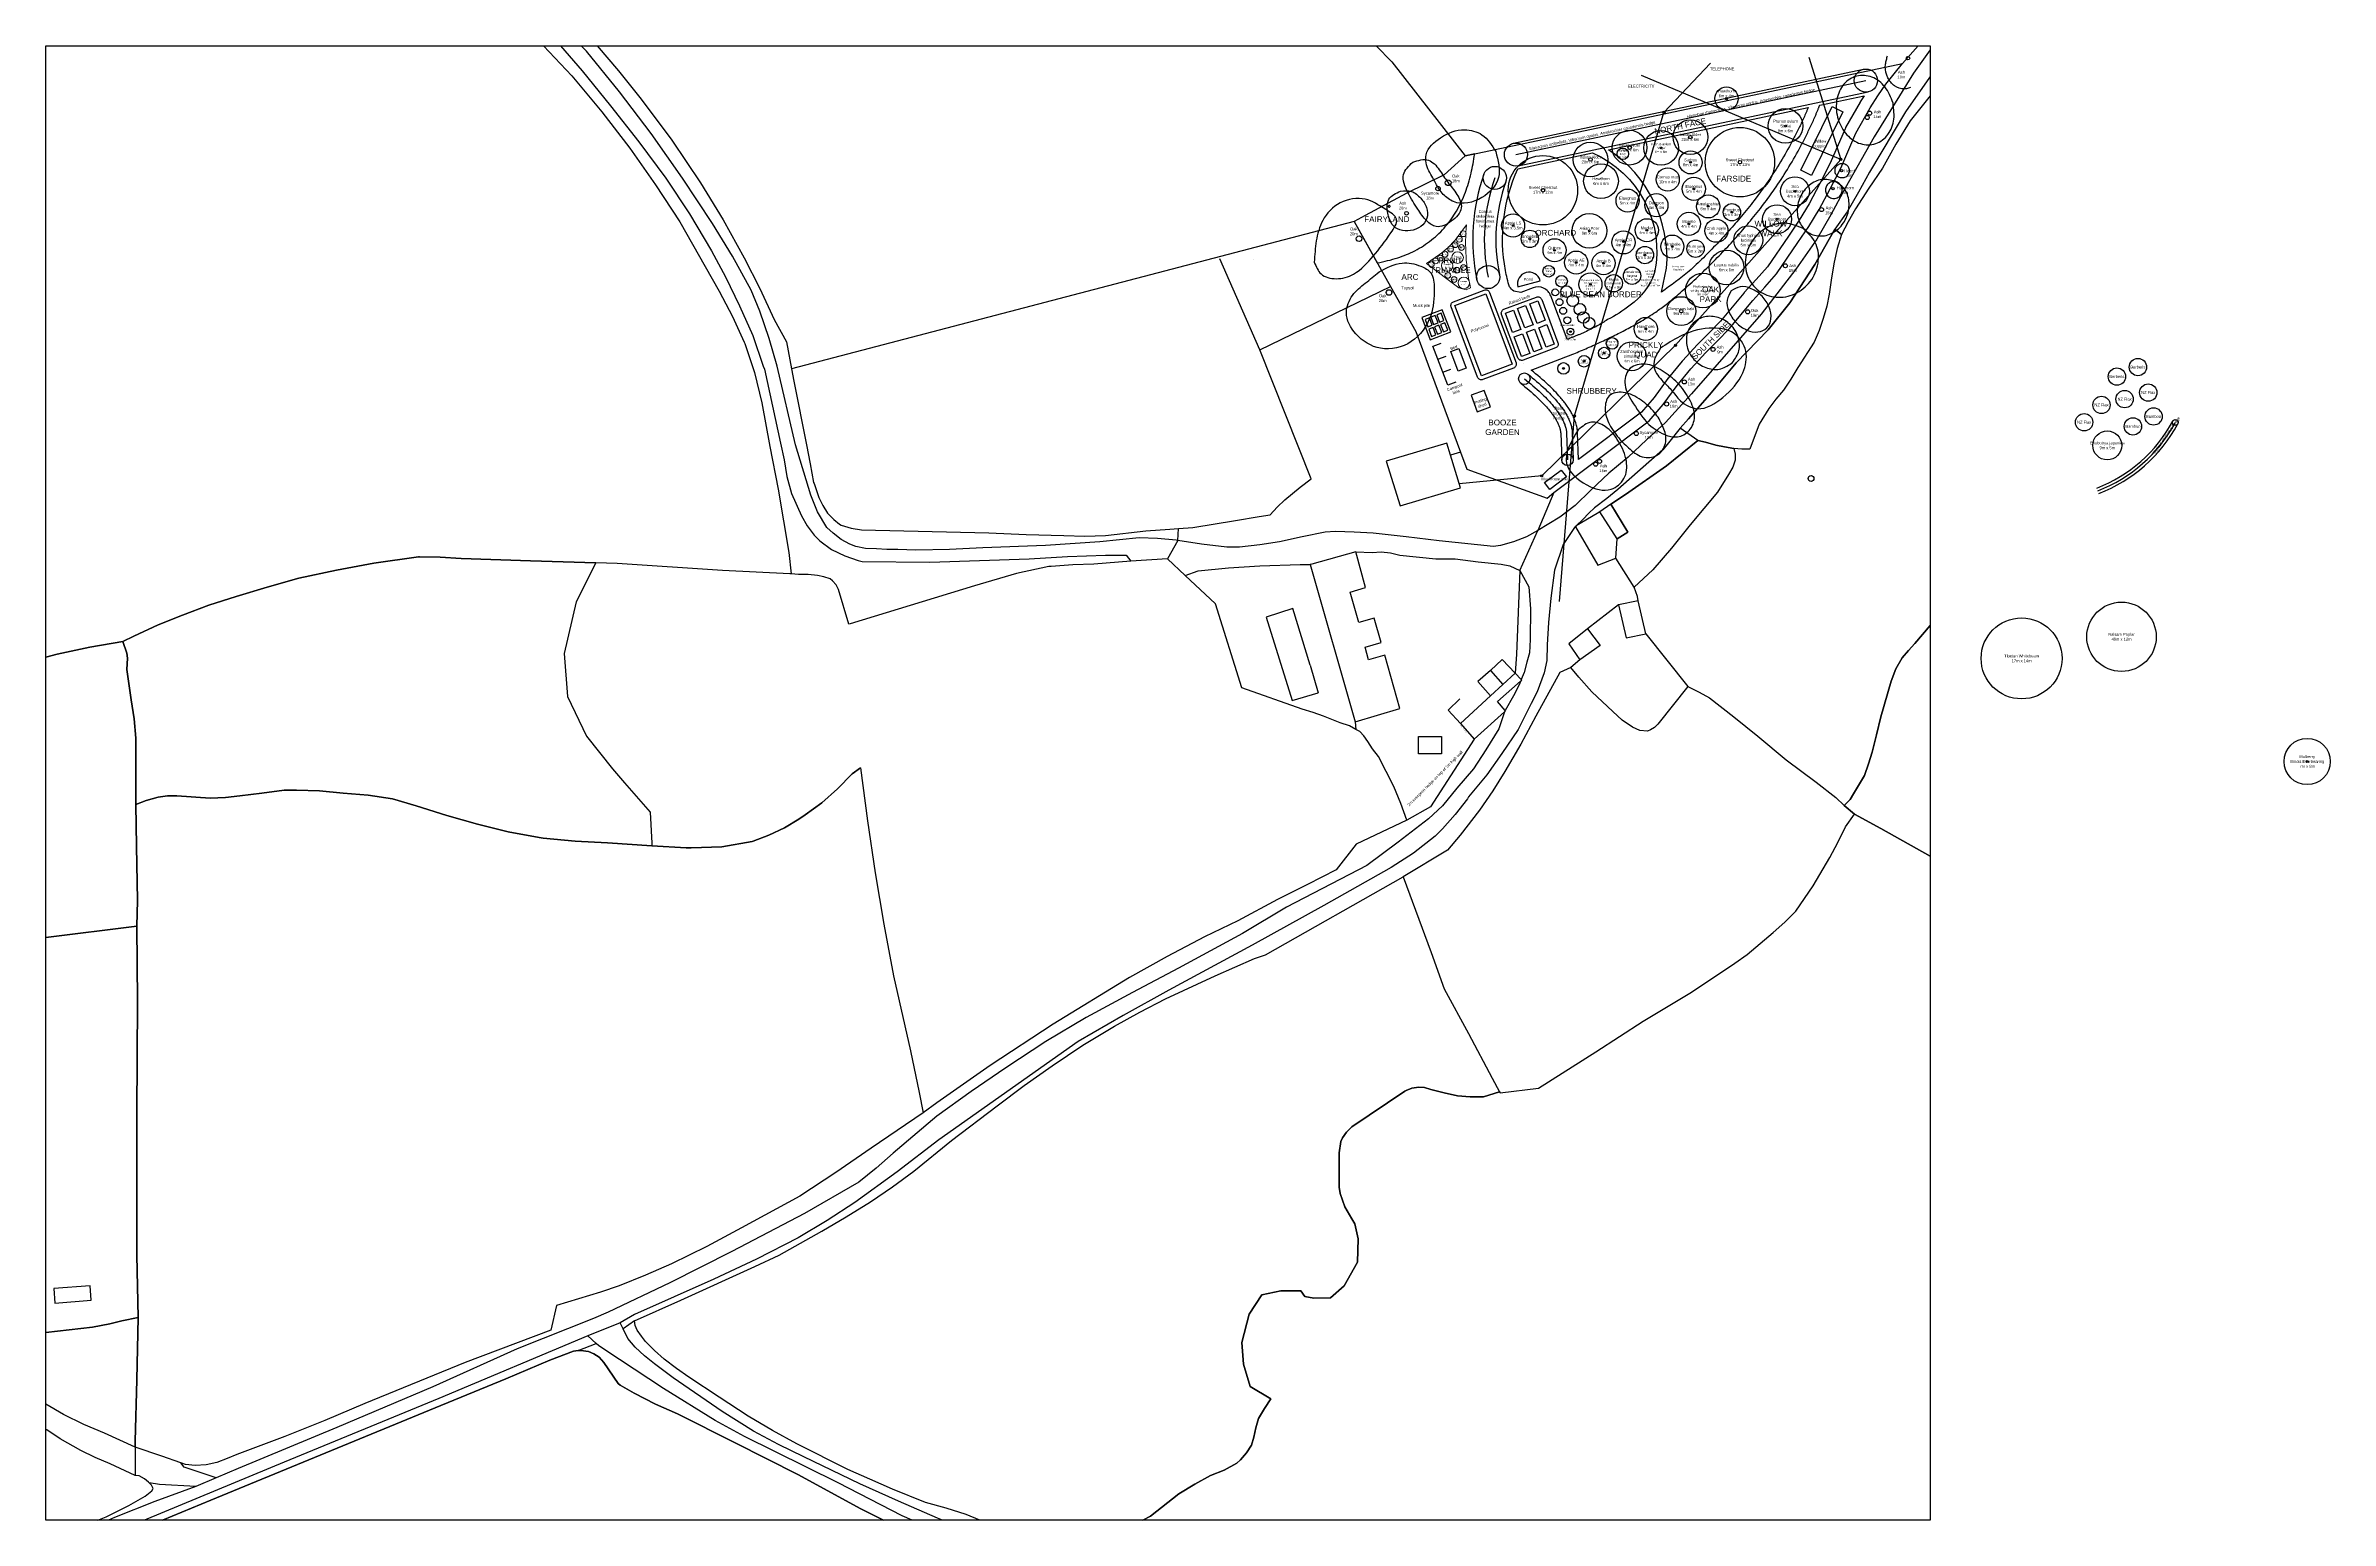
# Model space of a CAD drawing. Header units: metres. Extents: x 230335 to 230730, y 242537 to 242792.
import ezdxf
from ezdxf.enums import TextEntityAlignment as Align

# ---------------------------------------------------------------- set-up
doc = ezdxf.new("R2010")
doc.units = ezdxf.units.M
doc.linetypes.add('GDI_SOLID_1250_0', pattern=[0])
doc.layers.get('0').update_dxf_attribs({"true_color": 0xffffff})
for name, color, linetype, lineweight, true_color in [('0 Meta ... Border', 178, 'Continuous', 25, 0x000000), ('1 Forest Garden ... Area names', 1, 'Continuous', 25, 0xff0000), ('1 Forest Garden ... Areas', 9, 'Continuous', 25, 0xc0c0c0), ('1 Forest Garden ... Areas ... Farside', 9, 'Continuous', 25, 0xc0c0c0), ('1 Forest Garden ... Areas ... Fruit Triangle', 253, 'Continuous', 9, 0xa0a0a4), ('1 Forest Garden ... Areas ... Orchard', 9, 'Continuous', 25, 0xc0c0c0), ('1 Forest Garden ... Areas ... Polytunnel', 9, 'Continuous', 25, 0xc0c0c0), ('1 Forest Garden ... Areas ... Shrubbery', 9, 'Continuous', 25, 0xc0c0c0), ('1 Forest Garden ... Areas ... Windy Corner', 253, 'Continuous', 25, 0xa0a0a4), ('1 Forest Garden ... Structure', 1, 'Continuous', 25, 0xff0000), ('1 Forest Garden ... Trees', 96, 'Continuous', 25, 0x008000), ('1 Forest Garden ... Trees ... 2016-17 trees', 96, 'Continuous', 25, 0x008000), ('1 Forest Garden ... Trees ... Existing trees', 178, 'Continuous', 25, 0x000000), ('1 Forest Garden ... Trees ... Hedging', 96, 'Continuous', 25, 0x008000), ('Boundary', 96, 'Continuous', 25, 0x008000), ('Paddock', 3, 'Continuous', 25, 0x00ff00), ('Service ... Electricity', 1, 'Continuous', 25, 0xff0000), ('Service ... Telephone', 216, 'Continuous', 25, 0x800080)]:
    doc.layers.add(name, color=color, linetype=linetype, lineweight=lineweight, true_color=true_color)
doc.layers.add('Building', color=1, linetype='Continuous', true_color=0xff0000)
doc.layers.add('Road or track', color=140, linetype='Continuous', true_color=0x00bfff)
doc.styles.add('textstyle100', font='')
doc.styles.add('textstyle101', font='')
doc.styles.add('textstyle102', font='')
doc.styles.add('textstyle103', font='')
doc.styles.add('textstyle104', font='')
doc.styles.add('textstyle105', font='')
doc.styles.add('textstyle106', font='')
doc.styles.add('textstyle107', font='')
doc.styles.add('textstyle108', font='')
doc.styles.add('textstyle109', font='')
doc.styles.add('textstyle110', font='')
doc.styles.add('textstyle111', font='')
doc.styles.add('textstyle112', font='')
doc.styles.add('textstyle113', font='')
doc.styles.add('textstyle114', font='')
doc.styles.add('textstyle115', font='')
doc.styles.add('textstyle116', font='')
doc.styles.add('textstyle117', font='')
doc.styles.add('textstyle118', font='')
doc.styles.add('textstyle119', font='')
doc.styles.add('textstyle120', font='')
doc.styles.add('textstyle121', font='')
doc.styles.add('textstyle122', font='')
doc.styles.add('textstyle123', font='')
doc.styles.add('textstyle124', font='')
doc.styles.add('textstyle125', font='')
doc.styles.add('textstyle126', font='')
doc.styles.add('textstyle127', font='')
doc.styles.add('textstyle128', font='')
doc.styles.add('textstyle129', font='')
doc.styles.add('textstyle130', font='')
doc.styles.add('textstyle131', font='')
doc.styles.add('textstyle132', font='')
doc.styles.add('textstyle133', font='')
doc.styles.add('textstyle134', font='')
doc.styles.add('textstyle135', font='')
doc.styles.add('textstyle136', font='')
doc.styles.add('textstyle137', font='')
doc.styles.add('textstyle138', font='')
doc.styles.add('textstyle139', font='')
doc.styles.add('textstyle141', font='')
doc.styles.add('textstyle142', font='')
doc.styles.add('textstyle143', font='')
doc.styles.add('textstyle144', font='')
doc.styles.add('textstyle145', font='')
doc.styles.add('textstyle150', font='')
doc.styles.add('textstyle151', font='')
doc.styles.add('textstyle152', font='')
doc.styles.add('textstyle153', font='')
doc.styles.add('textstyle154', font='')
doc.styles.add('textstyle155', font='')
doc.styles.add('textstyle156', font='')
doc.styles.add('textstyle157', font='')
doc.styles.add('textstyle158', font='')
doc.styles.add('textstyle159', font='')
doc.styles.add('textstyle160', font='')
doc.styles.add('textstyle172', font='')
doc.styles.add('textstyle173', font='')
doc.styles.add('textstyle174', font='')
doc.styles.add('textstyle175', font='')
doc.styles.add('textstyle29', font='')
doc.styles.add('textstyle30', font='')
doc.styles.add('textstyle31', font='')
doc.styles.add('textstyle32', font='')
doc.styles.add('textstyle33', font='')
doc.styles.add('textstyle34', font='')
doc.styles.add('textstyle35', font='')
doc.styles.add('textstyle36', font='')
doc.styles.add('textstyle37', font='')
doc.styles.add('textstyle39', font='')
doc.styles.add('textstyle41', font='')
doc.styles.add('textstyle42', font='')
doc.styles.add('textstyle43', font='')
doc.styles.add('textstyle44', font='')
doc.styles.add('textstyle45', font='')
doc.styles.add('textstyle46', font='')
doc.styles.add('textstyle47', font='')
doc.styles.add('textstyle48', font='')
doc.styles.add('textstyle49', font='')
doc.styles.add('textstyle50', font='')
doc.styles.add('textstyle51', font='')
doc.styles.add('textstyle52', font='')
doc.styles.add('textstyle53', font='')
doc.styles.add('textstyle54', font='')
doc.styles.add('textstyle55', font='')
doc.styles.add('textstyle56', font='')
doc.styles.add('textstyle57', font='')
doc.styles.add('textstyle58', font='')
doc.styles.add('textstyle59', font='')
doc.styles.add('textstyle60', font='')
doc.styles.add('textstyle61', font='')
doc.styles.add('textstyle62', font='')
doc.styles.add('textstyle63', font='')
doc.styles.add('textstyle65', font='')
doc.styles.add('textstyle66', font='')
doc.styles.add('textstyle67', font='')
doc.styles.add('textstyle68', font='')
doc.styles.add('textstyle69', font='')
doc.styles.add('textstyle71', font='')
doc.styles.add('textstyle72', font='')
doc.styles.add('textstyle73', font='')
doc.styles.add('textstyle74', font='')
doc.styles.add('textstyle75', font='')
doc.styles.add('textstyle76', font='')
doc.styles.add('textstyle77', font='')
doc.styles.add('textstyle78', font='')
doc.styles.add('textstyle79', font='')
doc.styles.add('textstyle80', font='')
doc.styles.add('textstyle81', font='')
doc.styles.add('textstyle82', font='')
doc.styles.add('textstyle83', font='')
doc.styles.add('textstyle84', font='')
doc.styles.add('textstyle85', font='')
doc.styles.add('textstyle86', font='')
doc.styles.add('textstyle87', font='')
doc.styles.add('textstyle88', font='')
doc.styles.add('textstyle89', font='')
doc.styles.add('textstyle90', font='')
doc.styles.add('textstyle91', font='')
doc.styles.add('textstyle92', font='')
doc.styles.add('textstyle93', font='')
doc.styles.add('textstyle94', font='')
doc.styles.add('textstyle95', font='')
doc.styles.add('textstyle96', font='')
doc.styles.add('textstyle97', font='')
doc.styles.add('textstyle98', font='')
doc.styles.add('textstyle99', font='')
doc.styles.get('textstyle100').set_extended_font_data('Arial')
doc.styles.get('textstyle101').set_extended_font_data('Arial')
doc.styles.get('textstyle102').set_extended_font_data('Arial')
doc.styles.get('textstyle103').set_extended_font_data('Arial')
doc.styles.get('textstyle104').set_extended_font_data('Arial')
doc.styles.get('textstyle105').set_extended_font_data('Arial')
doc.styles.get('textstyle106').set_extended_font_data('Arial')
doc.styles.get('textstyle107').set_extended_font_data('Arial')
doc.styles.get('textstyle108').set_extended_font_data('Arial')
doc.styles.get('textstyle109').set_extended_font_data('Arial')
doc.styles.get('textstyle110').set_extended_font_data('Arial')
doc.styles.get('textstyle111').set_extended_font_data('Arial')
doc.styles.get('textstyle112').set_extended_font_data('Arial')
doc.styles.get('textstyle113').set_extended_font_data('Arial')
doc.styles.get('textstyle114').set_extended_font_data('Arial')
doc.styles.get('textstyle115').set_extended_font_data('Arial')
doc.styles.get('textstyle116').set_extended_font_data('Arial')
doc.styles.get('textstyle117').set_extended_font_data('Arial')
doc.styles.get('textstyle118').set_extended_font_data('Arial')
doc.styles.get('textstyle119').set_extended_font_data('Arial')
doc.styles.get('textstyle120').set_extended_font_data('Arial')
doc.styles.get('textstyle121').set_extended_font_data('Arial')
doc.styles.get('textstyle122').set_extended_font_data('Arial')
doc.styles.get('textstyle123').set_extended_font_data('Arial')
doc.styles.get('textstyle124').set_extended_font_data('Arial')
doc.styles.get('textstyle125').set_extended_font_data('Arial')
doc.styles.get('textstyle126').set_extended_font_data('Arial')
doc.styles.get('textstyle127').set_extended_font_data('Arial')
doc.styles.get('textstyle128').set_extended_font_data('Arial')
doc.styles.get('textstyle129').set_extended_font_data('Arial')
doc.styles.get('textstyle130').set_extended_font_data('Arial')
doc.styles.get('textstyle131').set_extended_font_data('Arial')
doc.styles.get('textstyle132').set_extended_font_data('Arial')
doc.styles.get('textstyle133').set_extended_font_data('Arial')
doc.styles.get('textstyle134').set_extended_font_data('Arial')
doc.styles.get('textstyle135').set_extended_font_data('Arial')
doc.styles.get('textstyle136').set_extended_font_data('Arial')
doc.styles.get('textstyle137').set_extended_font_data('Arial')
doc.styles.get('textstyle138').set_extended_font_data('Arial')
doc.styles.get('textstyle139').set_extended_font_data('Arial')
doc.styles.get('textstyle141').set_extended_font_data('Arial')
doc.styles.get('textstyle142').set_extended_font_data('Arial')
doc.styles.get('textstyle143').set_extended_font_data('Arial')
doc.styles.get('textstyle144').set_extended_font_data('Arial')
doc.styles.get('textstyle145').set_extended_font_data('Arial')
doc.styles.get('textstyle150').set_extended_font_data('Arial')
doc.styles.get('textstyle151').set_extended_font_data('Arial')
doc.styles.get('textstyle152').set_extended_font_data('Arial')
doc.styles.get('textstyle153').set_extended_font_data('Arial')
doc.styles.get('textstyle154').set_extended_font_data('Arial')
doc.styles.get('textstyle155').set_extended_font_data('Arial')
doc.styles.get('textstyle156').set_extended_font_data('Arial')
doc.styles.get('textstyle157').set_extended_font_data('Arial')
doc.styles.get('textstyle158').set_extended_font_data('Arial')
doc.styles.get('textstyle159').set_extended_font_data('Arial')
doc.styles.get('textstyle160').set_extended_font_data('Arial')
doc.styles.get('textstyle172').set_extended_font_data('Arial')
doc.styles.get('textstyle173').set_extended_font_data('Arial')
doc.styles.get('textstyle174').set_extended_font_data('Arial')
doc.styles.get('textstyle175').set_extended_font_data('Arial')
doc.styles.get('textstyle29').set_extended_font_data('Arial')
doc.styles.get('textstyle30').set_extended_font_data('Arial')
doc.styles.get('textstyle31').set_extended_font_data('Arial')
doc.styles.get('textstyle32').set_extended_font_data('Arial')
doc.styles.get('textstyle33').set_extended_font_data('Arial')
doc.styles.get('textstyle34').set_extended_font_data('Arial')
doc.styles.get('textstyle35').set_extended_font_data('Arial')
doc.styles.get('textstyle36').set_extended_font_data('Arial')
doc.styles.get('textstyle37').set_extended_font_data('Arial')
doc.styles.get('textstyle39').set_extended_font_data('Arial')
doc.styles.get('textstyle41').set_extended_font_data('Arial')
doc.styles.get('textstyle42').set_extended_font_data('Arial')
doc.styles.get('textstyle43').set_extended_font_data('Arial')
doc.styles.get('textstyle44').set_extended_font_data('Arial')
doc.styles.get('textstyle45').set_extended_font_data('Arial')
doc.styles.get('textstyle46').set_extended_font_data('Arial')
doc.styles.get('textstyle47').set_extended_font_data('Arial')
doc.styles.get('textstyle48').set_extended_font_data('Arial')
doc.styles.get('textstyle49').set_extended_font_data('Arial')
doc.styles.get('textstyle50').set_extended_font_data('Arial')
doc.styles.get('textstyle51').set_extended_font_data('Arial')
doc.styles.get('textstyle52').set_extended_font_data('Arial')
doc.styles.get('textstyle53').set_extended_font_data('Arial')
doc.styles.get('textstyle54').set_extended_font_data('Arial')
doc.styles.get('textstyle55').set_extended_font_data('Arial')
doc.styles.get('textstyle56').set_extended_font_data('Arial')
doc.styles.get('textstyle57').set_extended_font_data('Arial')
doc.styles.get('textstyle58').set_extended_font_data('Arial')
doc.styles.get('textstyle59').set_extended_font_data('Arial')
doc.styles.get('textstyle60').set_extended_font_data('Arial')
doc.styles.get('textstyle61').set_extended_font_data('Arial')
doc.styles.get('textstyle62').set_extended_font_data('Arial')
doc.styles.get('textstyle63').set_extended_font_data('Arial')
doc.styles.get('textstyle65').set_extended_font_data('Arial')
doc.styles.get('textstyle66').set_extended_font_data('Arial')
doc.styles.get('textstyle67').set_extended_font_data('Arial')
doc.styles.get('textstyle68').set_extended_font_data('Arial')
doc.styles.get('textstyle69').set_extended_font_data('Arial')
doc.styles.get('textstyle71').set_extended_font_data('Arial')
doc.styles.get('textstyle72').set_extended_font_data('Arial')
doc.styles.get('textstyle73').set_extended_font_data('Arial')
doc.styles.get('textstyle74').set_extended_font_data('Arial')
doc.styles.get('textstyle75').set_extended_font_data('Arial')
doc.styles.get('textstyle76').set_extended_font_data('Arial')
doc.styles.get('textstyle77').set_extended_font_data('Arial')
doc.styles.get('textstyle78').set_extended_font_data('Arial')
doc.styles.get('textstyle79').set_extended_font_data('Arial')
doc.styles.get('textstyle80').set_extended_font_data('Arial')
doc.styles.get('textstyle81').set_extended_font_data('Arial')
doc.styles.get('textstyle82').set_extended_font_data('Arial')
doc.styles.get('textstyle83').set_extended_font_data('Arial')
doc.styles.get('textstyle84').set_extended_font_data('Arial')
doc.styles.get('textstyle85').set_extended_font_data('Arial')
doc.styles.get('textstyle86').set_extended_font_data('Arial')
doc.styles.get('textstyle87').set_extended_font_data('Arial')
doc.styles.get('textstyle88').set_extended_font_data('Arial')
doc.styles.get('textstyle89').set_extended_font_data('Arial')
doc.styles.get('textstyle90').set_extended_font_data('Arial')
doc.styles.get('textstyle91').set_extended_font_data('Arial')
doc.styles.get('textstyle92').set_extended_font_data('Arial')
doc.styles.get('textstyle93').set_extended_font_data('Arial')
doc.styles.get('textstyle94').set_extended_font_data('Arial')
doc.styles.get('textstyle95').set_extended_font_data('Arial')
doc.styles.get('textstyle96').set_extended_font_data('Arial')
doc.styles.get('textstyle97').set_extended_font_data('Arial')
doc.styles.get('textstyle98').set_extended_font_data('Arial')
doc.styles.get('textstyle99').set_extended_font_data('Arial')

# ---------------------------------------------------------------- blocks, each defined once
blk = doc.blocks.new('Pylon')
at = {"color": 1, "true_color": 0xff0000}
blk.add_circle((0, 0), 0.2, dxfattribs=at)

msp = doc.modelspace()

# ---------------------------------------------------------------- linework, layer by layer
for centre, radius in [((230693.28, 242734.78), 1.5), ((230696.92, 242736.42), 1.5), ((230690.62, 242729.88), 1.5), ((230694.62, 242730.88), 1.5), ((230698.7, 242732.02), 1.5), ((230687.62, 242726.88), 1.5), ((230696.06, 242726.17), 1.5), ((230699.62, 242727.88), 1.5), ((230703.39, 242726.85), 0.5), ((230691.62, 242722.88), 2.5)]:
    msp.add_circle(centre, radius)
for radius in [25.28, 26.28]:
    msp.add_arc((230680.7, 242739.09), radius, 291.0998, 331.6496)
at = {"color": 7, "true_color": 0xeeeeee}
msp.add_arc((230680.7, 242739.09), 25.78, 291.0998, 331.6496, dxfattribs=at)
at = {"layer": '0 Meta ... Border'}
msp.add_lwpolyline([(230335, 242537), (230335, 242792), (230661, 242792), (230661, 242537), (230335, 242537)], dxfattribs=at)
at = {"layer": '1 Forest Garden ... Area names', "color": 1, "true_color": 0xff0000}
for p, q in [((230575.83, 242737.78), (230574.98, 242740.02)), ((230575.01, 242740.02), (230576.41, 242740.54)), ((230575.83, 242737.78), (230577.23, 242738.3)), ((230576.67, 242735.53), (230575.83, 242737.78)), ((230576.67, 242735.53), (230578.08, 242736.06)), ((230577.52, 242733.28), (230576.67, 242735.53)), ((230578.92, 242733.81), (230577.52, 242733.28))]:
    msp.add_line(p, q, dxfattribs=at)
at = {"layer": '1 Forest Garden ... Areas ... Farside', "flags": 128}
msp.add_lwpolyline([(230639.88, 242781.31, -0.002313), (230639.72, 242780.92, -0.002381), (230639.52, 242780.44, -0.004134), (230639.13, 242779.55, -0.003893), (230638.69, 242778.61, -0.007104), (230637.83, 242776.84, -0.006907), (230636.88, 242775.03, -0.013811), (230634.84, 242771.49, -0.014227), (230632.67, 242768.17, -0.011091), (230630.81, 242765.61, -0.009921), (230628.6, 242762.82, -0.00844), (230626.45, 242760.32, -0.008032), (230624.11, 242757.76, -0.003868), (230622.94, 242756.54, -0.00387), (230621.75, 242755.34, -0.003953), (230620.53, 242754.14, -0.004041), (230619.32, 242752.99, -0.009216), (230614.52, 242749.39), (230615.4, 242753.54), (230615.4, 242753.54, 0.272209), (230605.33, 242774.01)], format="xyb", close=True, dxfattribs=at)
at = {"layer": '1 Forest Garden ... Areas ... Fruit Triangle', "flags": 128}
msp.add_lwpolyline([(230581.48, 242750.14), (230580.72, 242749.76), (230579.43, 242750.14), (230573.86, 242754.31), (230576.13, 242755.87, 0.049613), (230579, 242758.63), (230580.77, 242761.05, 0.078807)], format="xyb", close=True, dxfattribs=at)
at = {"layer": '1 Forest Garden ... Areas ... Fruit Triangle'}
for centre, radius in [((230579.54, 242758.52), 0.5), ((230580.22, 242759.49), 0.5), ((230575.43, 242754.77), 0.5), ((230576.25, 242755.27), 0.5), ((230577.06, 242755.95), 0.5), ((230578.03, 242756.84), 0.5), ((230579.23, 242755.35), 1), ((230578.8, 242757.58), 0.5), ((230579.9, 242757.1), 0.5), ((230574.7, 242754.24), 0.5), ((230577.43, 242753.97), 1), ((230577.55, 242752.29), 0.5), ((230578.63, 242751.58), 0.5), ((230579.09, 242753.19), 0.5), ((230580.31, 242750.97), 1), ((230580.25, 242753.63), 0.5)]:
    msp.add_circle(centre, radius, dxfattribs=at)
at = {"layer": '1 Forest Garden ... Areas ... Orchard'}
for p, q in [((230605.11, 242773.96), (230605.11, 242773.96)), ((230589.09, 242737.82), (230589.09, 242737.82)), ((230590.31, 242738.28), (230590.31, 242738.28)), ((230590.31, 242738.28), (230590.31, 242738.28)), ((230590.71, 242737.12), (230590.71, 242737.12))]:
    msp.add_line(p, q, dxfattribs=at)
at = {"layer": '1 Forest Garden ... Areas ... Orchard', "flags": 128}
msp.add_lwpolyline([(230598.18, 242741.24), (230595.37, 242748.72, 0.414214), (230592.28, 242750.13), (230590.19, 242749.34), (230588.95, 242749.53, -0.013697), (230588.21, 242750.3, -0.025184), (230587.52, 242753.15, -0.155385), (230589.65, 242770.69), (230602.56, 242773.47, -0.35407), (230613.32, 242752.77, -0.159622), (230609.06, 242747.12, -0.054113), (230605.16, 242744.63, -0.022206), (230603.39, 242743.55, -0.01913), (230601.24, 242742.48, -0.003654), (230600.75, 242742.26, -0.003394), (230600.22, 242742.03, -0.001493), (230599.97, 242741.93, -0.001422), (230599.7, 242741.82, -0.001275), (230599.45, 242741.72, -0.001198), (230599.18, 242741.61, -0.001912), (230598.71, 242741.43, -0.001441), (230598.19, 242741.23)], format="xyb", dxfattribs=at)
at = {"layer": '1 Forest Garden ... Areas ... Orchard', "color": 1, "true_color": 0xff0000}
msp.add_lwpolyline([(230578.78, 242747.08), (230584.11, 242749.09), (230588.69, 242736.92), (230583.35, 242734.91), (230578.78, 242747.08)], dxfattribs=at)
at = {"layer": '1 Forest Garden ... Areas ... Shrubbery', "flags": 128}
msp.add_lwpolyline([(230641.87, 242781.73), (230649.55, 242783.35), (230648.9, 242782.3, 0.009403), (230648.86, 242782.24), (230646.36, 242777.84, 0.026953), (230646.26, 242777.65), (230643.69, 242771.7), (230641.92, 242768.16), (230640.06, 242764.65), (230638.32, 242761.84), (230636.45, 242759.08), (230632.82, 242753.78), (230630.91, 242751.58), (230628.82, 242749.3, 0.010809), (230628.77, 242749.23), (230624.71, 242744.38), (230622.77, 242742.35), (230620.79, 242740.36, 0.009255), (230620.73, 242740.31), (230618.13, 242737.51, 0.014261), (230618.06, 242737.43), (230615.66, 242734.53, 0.015636), (230615.58, 242734.43), (230613.23, 242731.19), (230611.02, 242728.62), (230600.15, 242720.46), (230599.98, 242725.08, 0.035045), (230599.89, 242725.9, 0.031546), (230599.67, 242726.78, 0.013161), (230599.54, 242727.18, 0.012351), (230599.37, 242727.59, 0.01087), (230599.2, 242727.97, 0.010196), (230598.99, 242728.37, 0.016937), (230598.59, 242729.07, 0.015011), (230598.08, 242729.83, 0.011962), (230597.59, 242730.49, 0.010752), (230597.01, 242731.19, 0.028006), (230594.98, 242733.3, 0.020515), (230591.95, 242735.9), (230596.92, 242737.77, 0.000534), (230597.52, 242738, 0.000908), (230597.81, 242738.12, 0.000844), (230598.13, 242738.24, 0.000764), (230598.42, 242738.36, 0.000739), (230598.73, 242738.48, 0.000706), (230599.02, 242738.6, 0.000694), (230599.33, 242738.72, 0.002667), (230600.52, 242739.22, 0.00265), (230601.71, 242739.73, 0.005726), (230604.18, 242740.85, 0.006268), (230606.42, 242741.92, 0.003748), (230607.62, 242742.52, 0.004037), (230608.72, 242743.1, 0.004782), (230609.92, 242743.75, 0.005261), (230610.99, 242744.36, 0.01516), (230613.5, 242745.94, 0.02024), (230615.29, 242747.25, 0.010608), (230617.75, 242749.29, 0.009216), (230620.48, 242751.75, 0.004041), (230621.71, 242752.92, 0.003953), (230622.95, 242754.13, 0.00387), (230624.16, 242755.35, 0.003868), (230625.35, 242756.59, 0.008032), (230627.73, 242759.19, 0.00844), (230629.91, 242761.74, 0.009921), (230632.16, 242764.58, 0.011091), (230634.07, 242767.2, 0.014227), (230636.29, 242770.6, 0.013811), (230638.38, 242774.22, 0.006907), (230639.35, 242776.07, 0.007104), (230640.23, 242777.89, 0.003893), (230640.68, 242778.85, 0.004134), (230641.08, 242779.77, 0.002381), (230641.29, 242780.26, 0.002576), (230641.48, 242780.72, 0.001529), (230641.58, 242780.96, 0.001674), (230641.67, 242781.19, 0.001013), (230641.72, 242781.32, 0.001117), (230641.76, 242781.43, 0.000684), (230641.78, 242781.49, 0.000758), (230641.81, 242781.55, 0.000469), (230641.82, 242781.58, 0.000522), (230641.83, 242781.61), (230641.83, 242781.62), (230641.83, 242781.63, 0.000179), (230641.84, 242781.63, 0.000191), (230641.84, 242781.64, 0.000226), (230641.84, 242781.65, 0.000252), (230641.85, 242781.66, 0.000158), (230641.85, 242781.66, 0.000177), (230641.85, 242781.66, 0.000267), (230641.85, 242781.67, 0.087504), (230641.88, 242781.7)], format="xyb", dxfattribs=at)
at = {"layer": '1 Forest Garden ... Areas ... Windy Corner', "linetype": 'GDI_SOLID_1250_0'}
msp.add_lwpolyline([(230561.33, 242761.58), (230565.34, 242754.45, 0.035308), (230568.89, 242755.33, 0.040408), (230571.83, 242756.55, 0.048318), (230574.74, 242758.43, 0.049613), (230577.17, 242760.77, 0.045188), (230579.03, 242763.41, 0.040527), (230580.58, 242766.66, 0.016476), (230581.11, 242768.22, 0.015275), (230581.57, 242769.94, 0.013103), (230581.91, 242771.55, 0.012132), (230582.19, 242773.3), (230580.53, 242772.95), (230576.93, 242769.65), (230570.45, 242766.51), (230563.23, 242762.64)], format="xyb", close=True, dxfattribs=at)
at = {"layer": '1 Forest Garden ... Areas ... Windy Corner'}
msp.add_circle((230640.37, 242717.16), 0.5, dxfattribs=at)
at = {"layer": '1 Forest Garden ... Structure'}
msp.add_line((230572.3, 242766.93), (230572.3, 242766.93), dxfattribs=at)
at = {"layer": '1 Forest Garden ... Structure', "flags": 128}
for points in [[(230544, 242755), (230544, 242755), (230544, 242755), (230544, 242755)], [(230574.5, 242741.16), (230578.04, 242742.52), (230576.58, 242746.35), (230573.03, 242744.98)], [(230574.08, 242743.4), (230574.84, 242743.69), (230574.35, 242744.95), (230573.6, 242744.66)], [(230574.72, 242741.73), (230575.48, 242742.02), (230575, 242743.28), (230574.24, 242742.99)], [(230575.09, 242743.78), (230575.85, 242744.07), (230575.37, 242745.34), (230574.61, 242745.04)], [(230575.73, 242742.12), (230576.49, 242742.41), (230576.01, 242743.67), (230575.25, 242743.38)], [(230576.13, 242744.18), (230576.88, 242744.47), (230576.4, 242745.73), (230575.64, 242745.44)], [(230576.77, 242742.52), (230577.52, 242742.81), (230577.04, 242744.07), (230576.28, 242743.78)], [(230582.61, 242728.69), (230584.9, 242729.53), (230583.86, 242732.39), (230581.57, 242731.56)]]:
    msp.add_lwpolyline(points, close=True, dxfattribs=at)
at = {"layer": '1 Forest Garden ... Structure', "color": 5, "true_color": 0x0000ff, "flags": 128}
msp.add_lwpolyline([(230589.67, 242750.32), (230593.53, 242751.36, 1)], format="xyb", close=True, dxfattribs=at)
at = {"layer": '1 Forest Garden ... Structure', "color": 253, "true_color": 0xa0a0a4, "flags": 128}
for points in [[(230578.53, 242747.73), (230583.86, 242749.74, -0.414214), (230584.77, 242749.33), (230589.34, 242737.16, -0.414214), (230588.93, 242736.26), (230583.6, 242734.26, -0.414214), (230582.7, 242734.66), (230578.12, 242746.83, -0.414214)], [(230592.87, 242748.53, -0.414214), (230593.78, 242748.13), (230596.59, 242740.64, -0.414214), (230596.18, 242739.74), (230590.56, 242737.62, -0.414214), (230589.66, 242738.03), (230586.84, 242745.52, -0.414214), (230587.25, 242746.42)]]:
    msp.add_lwpolyline(points, format="xyb", close=True, dxfattribs=at)
at = {"layer": '1 Forest Garden ... Structure', "color": 1, "true_color": 0xff0000}
for points in [[(230589.61, 242746.56), (230591.01, 242747.09), (230592.28, 242743.72), (230590.88, 242743.19), (230589.61, 242746.56)], [(230591.72, 242747.35), (230593.12, 242747.88), (230594.39, 242744.51), (230592.98, 242743.98), (230591.72, 242747.35)], [(230587.5, 242745.76), (230588.9, 242746.29), (230590.17, 242742.92), (230588.76, 242742.39), (230587.5, 242745.76)], [(230593.27, 242743.23), (230594.67, 242743.76), (230595.94, 242740.39), (230594.53, 242739.86), (230593.27, 242743.23)], [(230578.05, 242739.1), (230579.46, 242739.63), (230580.72, 242736.26), (230579.32, 242735.73), (230578.05, 242739.1)], [(230589.04, 242741.65), (230590.45, 242742.17), (230591.72, 242738.8), (230590.31, 242738.28), (230589.04, 242741.65)], [(230591.16, 242742.44), (230592.56, 242742.97), (230593.83, 242739.6), (230592.43, 242739.07), (230591.16, 242742.44)], [(230597.17, 242718.62), (230598.06, 242717.42), (230595.17, 242715.27), (230594.28, 242716.48), (230597.17, 242718.62)]]:
    msp.add_lwpolyline(points, dxfattribs=at)
at = {"layer": '1 Forest Garden ... Structure', "color": 5, "true_color": 0x0000ff, "flags": 128}
msp.add_lwpolyline([(230572.45, 242672.57), (230576.45, 242672.57), (230576.45, 242669.57), (230572.45, 242669.57)], close=True, dxfattribs=at)
at = {"layer": '1 Forest Garden ... Trees', "color": 7, "true_color": 0xffffff}
msp.add_open_spline([(230567.55, 242764.22), (230567.55, 242764.19), (230567.54, 242764.14), (230567.48, 242764.08), (230567.4, 242764.06), (230567.32, 242764.08), (230567.26, 242764.14), (230567.24, 242764.22), (230567.26, 242764.3), (230567.32, 242764.36), (230567.4, 242764.38), (230567.48, 242764.36), (230567.54, 242764.3), (230567.55, 242764.25), (230567.55, 242764.22)], degree=3, knots=[0, 0, 0, 0, 0.0799987, 0.1576231, 0.2376206, 0.3176191, 0.3952435, 0.4752422, 0.5552379, 0.6328624, 0.7128608, 0.7928583, 0.8704827, 0.9504785, 0.9504785, 0.9504785, 0.9504785], dxfattribs=at)
at = {"layer": '1 Forest Garden ... Trees', "color": 3, "true_color": 0x00ff00}
msp.add_open_spline([(230565.64, 242752.88), (230564.85, 242752.23), (230563.28, 242750.93), (230560.86, 242749), (230559.45, 242745.54), (230561.56, 242741.62), (230565.91, 242738.97), (230571.7, 242740.26), (230574.95, 242744.99), (230575.28, 242749.26), (230575.07, 242752.77), (230572.52, 242754.16), (230569.26, 242754.81), (230566.95, 242753.58), (230565.64, 242752.88)], degree=3, knots=[0, 0, 0, 0, 3.062145, 6.123565, 9.251216, 13.325094, 18.239426, 23.658089, 29.315546, 34.042349, 36.786594, 38.841893, 42.140244, 46.422326, 46.422326, 46.422326, 46.422326], dxfattribs=at)
at = {"layer": '1 Forest Garden ... Trees ... 2016-17 trees'}
msp.add_lwpolyline([(230638.6, 242770.48), (230644.02, 242781.47), (230645.85, 242780.56), (230640.43, 242769.58), (230638.6, 242770.48)], dxfattribs=at)
for centre, radius in [((230619.5, 242776.2), 3), ((230635.95, 242778.12), 3), ((230602.22, 242772.32), 3), ((230608.99, 242774.37), 3), ((230614.43, 242774.33), 3), ((230628.07, 242771.86), 6), ((230594, 242767), 6), ((230604.04, 242768.58), 3), ((230607.82, 242773.31), 1), ((230615.59, 242768.87), 2), ((230619.54, 242771.83), 2), ((230608.64, 242765.21), 2), ((230620.11, 242767.24), 2), ((230637.6, 242766.83), 2.5), ((230588.83, 242760.9), 2), ((230602.03, 242759.99), 3), ((230613.62, 242764.42), 2), ((230619.24, 242761.19), 2), ((230622.58, 242764.22), 2), ((230626.68, 242763.2), 1.5), ((230634.5, 242762), 2.5), ((230591.73, 242758.6), 1.5), ((230607.93, 242757.98), 2), ((230611.97, 242760.08), 2), ((230616.38, 242757.26), 2), ((230624, 242760), 2), ((230629.52, 242758.36), 2.5), ((230596.01, 242756.62), 2), ((230599.75, 242754.49), 2), ((230604.48, 242754.38), 2), ((230611.63, 242755.79), 1.5), ((230620.39, 242756.88), 1.5), ((230625.77, 242753.66), 3), ((230595, 242753), 1), ((230597.22, 242751.26), 1), ((230602.21, 242750.73), 2), ((230606.24, 242750.91), 1.5), ((230609.41, 242752.21), 1.5), ((230621.66, 242749.67), 3), ((230596.12, 242749.33), 0.6), ((230596.86, 242747.65), 0.6), ((230598.07, 242749.48), 1), ((230599.15, 242747.9), 1), ((230600.39, 242746.42), 1), ((230617.92, 242746.1), 2.5), ((230597.5, 242746.15), 0.6), ((230598.21, 242744.53), 0.6), ((230598.76, 242742.55), 0.6), ((230601, 242745), 1), ((230602, 242744), 1), ((230611.79, 242743.02), 2), ((230604.59, 242738.84), 1), ((230605.96, 242740.53), 1), ((230609.36, 242738.3), 2.5), ((230597.56, 242736.19), 1), ((230601.11, 242737.43), 1)]:
    msp.add_circle(centre, radius, dxfattribs=at)
at = {"layer": '1 Forest Garden ... Trees ... 2016-17 trees', "color": 253, "true_color": 0xa0a0a4}
for centre, radius in [((230619.5, 242776.2), 0.3), ((230602.22, 242772.32), 0.3), ((230608.99, 242774.37), 0.3), ((230614.43, 242774.33), 0.15), ((230619.54, 242771.83), 0.15), ((230628.07, 242771.86), 0.3), ((230594, 242767), 0.3), ((230620.11, 242767.24), 0.15), ((230637.6, 242766.83), 0.15), ((230613.62, 242764.42), 0.15), ((230622.58, 242764.22), 0.15), ((230626.68, 242763.2), 0.15), ((230588.83, 242760.9), 0.15), ((230602.03, 242759.99), 0.15), ((230611.97, 242760.08), 0.15), ((230619.24, 242761.19), 0.15), ((230634.5, 242762), 0.15), ((230591.73, 242758.6), 0.15), ((230596.01, 242756.62), 0.15), ((230607.93, 242758.13), 0.15), ((230611.63, 242755.79), 0.15), ((230616.38, 242757.26), 0.15), ((230599.75, 242754.49), 0.15), ((230604.48, 242754.38), 0.15), ((230602.21, 242750.73), 0.15), ((230611.79, 242743.02), 0.15), ((230617.92, 242746.1), 0.3), ((230598.76, 242742.55), 0.15), ((230597.56, 242736.19), 0.15), ((230601.11, 242737.43), 0.15), ((230604.59, 242738.84), 0.15)]:
    msp.add_circle(centre, radius, dxfattribs=at)
at = {"layer": '1 Forest Garden ... Trees ... Existing trees'}
for centre, radius in [((230657.14, 242789.85), 0.3), ((230625.75, 242782.86), 0.2), ((230650.1, 242779.58), 0.35), ((230650.52, 242780.33), 0.35), ((230575.84, 242767.29), 0.388), ((230577.6, 242768.3), 0.5), ((230644.18, 242767.29), 0.2), ((230645.65, 242770.4), 0.2), ((230570.41, 242763.04), 0.318), ((230642.19, 242763.66), 0.35), ((230562.19, 242758.62), 0.477), ((230635.94, 242753.94), 0.35), ((230567.38, 242749.32), 0.477), ((230629.4, 242745.98), 0.35), ((230623.43, 242739.48), 0.35), ((230618.46, 242733.85), 0.35), ((230615.39, 242730.04), 0.35), ((230610.15, 242724.94), 0.35), ((230603.12, 242719.63), 0.35), ((230603.79, 242720.12), 0.35)]:
    msp.add_circle(centre, radius, dxfattribs=at)
at = {"layer": '1 Forest Garden ... Trees ... Existing trees', "color": 3, "true_color": 0x00ff00}
msp.add_circle((230625.75, 242782.86), 2, dxfattribs=at)
at = {"layer": '1 Forest Garden ... Trees ... Existing trees', "color": 253, "true_color": 0xa0a0a4}
msp.add_circle((230635.95, 242778.12), 0.15, dxfattribs=at)
at = {"layer": '1 Forest Garden ... Trees ... Existing trees', "color": 3, "true_color": 0x00ff00}
for points, knots in [([(230654.56, 242782.07), (230654.69, 242781.02), (230654.95, 242779.02), (230653.7, 242776.27), (230651.32, 242774.67), (230648.44, 242774.95), (230646.11, 242776.8), (230644.74, 242779.6), (230644.62, 242782.72), (230645.8, 242785.45), (230648.2, 242787.05), (230651.06, 242786.78), (230653.46, 242784.94), (230654.18, 242783.06), (230654.56, 242782.07)], [0, 0, 0, 0, 3.13637, 5.946106, 8.579059, 11.212037, 14.021779, 17.158149, 20.294519, 23.104261, 25.737239, 28.370193, 31.179928, 34.316298, 34.316298, 34.316298, 34.316298]), ([(230657.58, 242784.75), (230657.46, 242784.71), (230657.23, 242784.62), (230656.86, 242784.55), (230656.04, 242784.49), (230654.7, 242784.94), (230653.51, 242786.45), (230653.13, 242788.01), (230653.31, 242789.2), (230653.47, 242789.81), (230653.58, 242790.16), (230653.61, 242790.27)], [0, 0, 0, 0, 0.371944, 0.745907, 1.12573, 2.856262, 4.678495, 6.693081, 7.478464, 8.245448, 8.59216, 8.59216, 8.59216, 8.59216]), ([(230585.83, 242773.7), (230585.15, 242774.8), (230583.9, 242776.82), (230579.96, 242777.87), (230576.36, 242776.45), (230573.3, 242773.67), (230573.91, 242770.69), (230574.94, 242769.26), (230575.61, 242767.8), (230576.62, 242766.23), (230579.24, 242764.26), (230583.58, 242765.19), (230587.09, 242769.05), (230586.25, 242772.15), (230585.83, 242773.7)], [0, 0, 0, 0, 3.753634, 6.894682, 11.246016, 15.111363, 17.928159, 19.36442, 20.449111, 22.725089, 24.911576, 29.864875, 34.363854, 38.889842, 38.889842, 38.889842, 38.889842]), ([(230571.49, 242771.87), (230570.79, 242771.2), (230569.27, 242769.72), (230570.59, 242766.41), (230572.22, 242763.98), (230573.6, 242761.78), (230575.76, 242760.25), (230578.27, 242761.53), (230580.43, 242763.72), (230579.16, 242766.48), (230577.47, 242768.33), (230576.2, 242770.51), (230574.26, 242772.74), (230572.44, 242772.17), (230571.49, 242771.87)], [0, 0, 0, 0, 2.668459, 5.87344, 9.216534, 11.782875, 13.686902, 16.419569, 19.347243, 21.794475, 24.4154, 27.023585, 29.525485, 32.257412, 32.257412, 32.257412, 32.257412]), ([(230647.04, 242770.39), (230647, 242770.18), (230646.93, 242769.75), (230646.41, 242769.29), (230645.75, 242769.13), (230645.09, 242769.29), (230644.59, 242769.75), (230644.4, 242770.39), (230644.59, 242771.03), (230645.09, 242771.48), (230645.75, 242771.65), (230646.41, 242771.48), (230646.93, 242771.03), (230647, 242770.6), (230647.04, 242770.39)], [0, 0, 0, 0, 0.63172, 1.263791, 1.934279, 2.604767, 3.236839, 3.868558, 4.500278, 5.13235, 5.802838, 6.473326, 7.105398, 7.737118, 7.737118, 7.737118, 7.737118]), ([(230569.38, 242766.86), (230568.58, 242766.5), (230567.27, 242765.91), (230566.92, 242764.03), (230567.29, 242762.57), (230567.7, 242761.02), (230569.26, 242759.96), (230571.12, 242759.9), (230572.91, 242760.56), (230574.15, 242762.11), (230574.02, 242764.1), (230572.92, 242765.69), (230571.35, 242767.04), (230570.02, 242766.92), (230569.38, 242766.86)], [0, 0, 0, 0, 2.452259, 4.006063, 5.225262, 7.005753, 8.622378, 10.467742, 12.409245, 14.164754, 16.005027, 17.926844, 19.915273, 21.785304, 21.785304, 21.785304, 21.785304]), ([(230644.55, 242768.58), (230645.2, 242768.12), (230646.51, 242767.2), (230647.15, 242764.67), (230646.63, 242762.12), (230645.05, 242760.03), (230642.76, 242758.93), (230640.3, 242759.2), (230638.47, 242760.87), (230637.79, 242763.32), (230638.32, 242765.89), (230639.89, 242767.96), (230642.22, 242769.15), (230643.78, 242768.76), (230644.55, 242768.58)], [0, 0, 0, 0, 2.306319, 4.69298, 7.296897, 9.900834, 12.287538, 14.59388, 16.900199, 19.286861, 21.890778, 24.494715, 26.881419, 29.187761, 29.187761, 29.187761, 29.187761]), ([(230645.78, 242767.04), (230645.74, 242766.78), (230645.66, 242766.27), (230645.08, 242765.72), (230644.32, 242765.51), (230643.56, 242765.72), (230643, 242766.27), (230642.79, 242767.04), (230643, 242767.8), (230643.56, 242768.36), (230644.32, 242768.57), (230645.08, 242768.36), (230645.66, 242767.8), (230645.74, 242767.3), (230645.78, 242767.04)], [0, 0, 0, 0, 0.763248, 1.503858, 2.267105, 3.030353, 3.770962, 4.534211, 5.297457, 6.038067, 6.801315, 7.564562, 8.305172, 9.068419, 9.068419, 9.068419, 9.068419]), ([(230554.45, 242754.54), (230554.52, 242755.77), (230554.68, 242758.24), (230555.68, 242762.09), (230558.67, 242765.27), (230563.36, 242765.99), (230566.2, 242763.99), (230569.41, 242762.16), (230567.09, 242758.67), (230564.86, 242755.79), (230561.84, 242752.44), (230558.41, 242751.43), (230555.44, 242752.17), (230554.76, 242753.79), (230554.45, 242754.54)], [0, 0, 0, 0, 3.704884, 7.411629, 11.713488, 16.091129, 20.082252, 22.564436, 25.140331, 30.175867, 34.776909, 37.908996, 40.629802, 42.951104, 42.951104, 42.951104, 42.951104]), ([(230639.01, 242760.39), (230639.81, 242759.65), (230641.43, 242758.17), (230641.9, 242754.69), (230640.72, 242751.43), (230638.12, 242749.05), (230634.77, 242748.19), (230631.49, 242749.12), (230629.28, 242751.7), (230628.75, 242755.08), (230629.96, 242758.38), (230632.53, 242760.72), (230635.94, 242761.68), (230637.99, 242760.82), (230639.01, 242760.39)], [0, 0, 0, 0, 3.201653, 6.402969, 9.827242, 13.282137, 16.544324, 19.778707, 22.980359, 26.181675, 29.605949, 33.060843, 36.323029, 39.557412, 39.557412, 39.557412, 39.557412]), ([(230626.57, 242749.6), (230627.07, 242749.91), (230628.15, 242750.57), (230630.22, 242750.05), (230632, 242748.78), (230633.23, 242746.91), (230633.64, 242744.88), (230632.92, 242743.05), (230631.11, 242742.3), (230629.11, 242742.75), (230627.3, 242744.05), (230626.09, 242745.89), (230625.61, 242747.99), (230626.27, 242749.09), (230626.57, 242749.6)], [0, 0, 0, 0, 1.707263, 3.645117, 5.916125, 8.20841, 10.1925, 11.927964, 13.635227, 15.573082, 17.84409, 20.136375, 22.120465, 23.855929, 23.855929, 23.855929, 23.855929]), ([(230614.35, 242739.7), (230615.44, 242740.42), (230617.99, 242742.11), (230622.36, 242743.47), (230627.16, 242742.91), (230629.61, 242739.21), (230628.69, 242734.67), (230625.54, 242731.23), (230621.29, 242728.48), (230617.77, 242730.25), (230616.29, 242732.54), (230614.42, 242734.18), (230612.51, 242736.76), (230613.7, 242738.67), (230614.35, 242739.7)], [0, 0, 0, 0, 3.894295, 9.142891, 13.56578, 17.232203, 20.983011, 26.489322, 31.267974, 34.517172, 37.015811, 39.358185, 42.169873, 45.478137, 45.478137, 45.478137, 45.478137]), ([(230626.81, 242737.23), (230626.17, 242736.78), (230624.87, 242735.87), (230622.34, 242736.08), (230620.19, 242737.39), (230618.85, 242739.55), (230618.68, 242742.02), (230619.81, 242744.18), (230621.97, 242745.32), (230624.44, 242745.17), (230626.61, 242743.85), (230627.93, 242741.71), (230628.16, 242739.18), (230627.26, 242737.88), (230626.81, 242737.23)], [0, 0, 0, 0, 2.291898, 4.618282, 7.116912, 9.615541, 11.941925, 14.233822, 16.525721, 18.852106, 21.350735, 23.849364, 26.175749, 28.467647, 28.467647, 28.467647, 28.467647]), ([(230611.95, 242726.82), (230611.06, 242728.03), (230609.5, 242730.16), (230607.75, 242733.4), (230608.76, 242736.62), (230611.94, 242737.25), (230614.74, 242735.83), (230617.4, 242733.8), (230619.37, 242731.08), (230620.6, 242728.08), (230619.58, 242725.32), (230617.31, 242724.08), (230614.47, 242724.75), (230612.92, 242726.03), (230611.95, 242726.82)], [0, 0, 0, 0, 4.540396, 7.979276, 10.582895, 13.274236, 16.411084, 19.809456, 23.248198, 26.459488, 29.030451, 31.305333, 33.553537, 37.297002, 37.297002, 37.297002, 37.297002]), ([(230607.37, 242723.85), (230606.69, 242724.7), (230605.43, 242726.29), (230604.54, 242728.96), (230605.11, 242731.87), (230608.33, 242732.34), (230610.98, 242730.83), (230613.34, 242728.78), (230614.74, 242726.37), (230615.59, 242723.87), (230614.52, 242721.27), (230611.67, 242720.38), (230609.27, 242721.92), (230607.99, 242723.21), (230607.37, 242723.85)], [0, 0, 0, 0, 3.241309, 6.01652, 8.402583, 10.864179, 14.248996, 17.439294, 20.100202, 22.553092, 25.092892, 27.608532, 30.394477, 33.10035, 33.10035, 33.10035, 33.10035]), ([(230600.1, 242725.57), (230600.83, 242726.18), (230602.25, 242727.38), (230605.27, 242726.14), (230607.23, 242723.57), (230608.68, 242720.44), (230608.43, 242717.02), (230605.46, 242714.59), (230601.19, 242715.79), (230596.66, 242719.87), (230598.88, 242723.55), (230600.1, 242725.57)], [0, 0, 0, 0, 2.666655, 5.152387, 8.622962, 12.31445, 15.320078, 18.180219, 22.498532, 27.560713, 33.731239, 33.731239, 33.731239, 33.731239])]:
    msp.add_open_spline(points, degree=3, knots=knots, dxfattribs=at)
at = {"layer": '1 Forest Garden ... Trees ... Hedging', "flags": 128}
for points in [[(230588.91, 242775.13), (230649.45, 242787.93)], [(230589.74, 242771.22), (230650.28, 242784.02)]]:
    msp.add_lwpolyline(points, dxfattribs=at)
at = {"layer": '1 Forest Garden ... Trees ... Hedging', "color": 7, "true_color": 0xeeeeee, "flags": 128}
msp.add_lwpolyline([(230589.33, 242773.17), (230649.86, 242785.97)], dxfattribs=at)
at = {"layer": '1 Forest Garden ... Trees ... Hedging', "flags": 128}
for points in [[(230583.8, 242769.8, 0.13698), (230582.57, 242751.6)], [(230587.57, 242768.46, 0.13698), (230586.48, 242752.41)], [(230590.16, 242733.62, -0.020515), (230593.01, 242731.18, -0.028006), (230594.81, 242729.3, -0.010752), (230595.31, 242728.69, -0.011962), (230595.72, 242728.15, -0.015011), (230596.13, 242727.53, -0.016937), (230596.44, 242727, -0.010196), (230596.58, 242726.71, -0.01087), (230596.71, 242726.44, -0.012351), (230596.82, 242726.16, -0.013161), (230596.9, 242725.91, -0.031546), (230597.03, 242725.38, -0.035045), (230597.08, 242724.97), (230597.25, 242720.35)], [(230591.4, 242735.2, -0.020515), (230594.37, 242732.64, -0.028006), (230596.33, 242730.6, -0.010752), (230596.88, 242729.93, -0.011962), (230597.35, 242729.31, -0.015011), (230597.82, 242728.59, -0.016937), (230598.2, 242727.94, -0.010196), (230598.39, 242727.58, -0.01087), (230598.54, 242727.23, -0.012351), (230598.69, 242726.86, -0.013161), (230598.81, 242726.51, -0.031546), (230599, 242725.74, -0.035045), (230599.08, 242725.05), (230599.25, 242720.42)]]:
    msp.add_lwpolyline(points, format="xyb", dxfattribs=at)
at = {"layer": '1 Forest Garden ... Trees ... Hedging', "color": 7, "true_color": 0xeeeeee, "flags": 128}
for points in [[(230585.68, 242769.13, 0.13698), (230584.52, 242752)], [(230590.78, 242734.41, -0.020515), (230593.69, 242731.91, -0.028006), (230595.57, 242729.95, -0.010752), (230596.1, 242729.31, -0.011962), (230596.53, 242728.73, -0.015011), (230596.98, 242728.06, -0.016937), (230597.32, 242727.47, -0.010196), (230597.48, 242727.14, -0.01087), (230597.62, 242726.84, -0.012351), (230597.76, 242726.51, -0.013161), (230597.86, 242726.21, -0.031546), (230598.02, 242725.56, -0.035045), (230598.08, 242725.01), (230598.25, 242720.38)]]:
    msp.add_lwpolyline(points, format="xyb", dxfattribs=at)
at = {"layer": '1 Forest Garden ... Trees ... Hedging'}
for centre, radius in [((230649.86, 242785.97), 2), ((230589.33, 242773.17), 2), ((230585.68, 242769.13), 2), ((230584.52, 242752), 2), ((230590.78, 242734.41), 1), ((230598.25, 242720.38), 1)]:
    msp.add_circle(centre, radius, dxfattribs=at)
at = {"layer": 'Boundary'}
msp.add_line((230545.03, 242739.38), (230538.1, 242755.17), dxfattribs=at)
at = {"layer": 'Boundary', "linetype": 'GDI_SOLID_1250_0'}
for p, q in [((230579.76, 242721.69), (230580.83, 242718.78)), ((230580.83, 242718.78), (230594.73, 242713.78)), ((230594.73, 242713.78), (230595.88, 242714.75))]:
    msp.add_line(p, q, dxfattribs=at)
for points in [[(230421.14, 242792), (230426.03, 242786.78), (230431.19, 242780.58), (230436.04, 242774.28), (230440.48, 242767.96), (230444.72, 242761.57), (230449.07, 242753.84), (230451.5, 242749.58), (230453.82, 242745.2), (230455.84, 242740.73), (230455.93, 242740.53), (230457.63, 242735.47), (230458.9, 242730.23), (230460.26, 242722.71), (230461.72, 242715.29), (230463.55, 242704.38), (230463.93, 242700.67)], [(230430.41, 242792), (230434.11, 242787.66), (230438, 242782.75), (230443.3, 242775.67), (230448.29, 242768.3), (230452.2, 242761.91), (230455.8, 242755.31), (230458.52, 242750), (230461.03, 242744.68), (230463.13, 242740.78), (230463.99, 242736.14)], [(230565.16, 242792), (230567.88, 242789.22), (230580.53, 242772.95)], [(230656.2, 242788.95), (230658.91, 242792)], [(230580.53, 242772.95), (230656.2, 242788.95)], [(230595.88, 242714.75), (230612.4, 242727.15), (230614.8, 242729.95), (230617.2, 242733.25), (230619.6, 242736.15), (230622.2, 242738.95), (230624.2, 242740.95), (230626.2, 242743.05), (230630.3, 242747.95), (230632.4, 242750.25), (230634.4, 242752.55), (230638.1, 242757.95), (230640, 242760.75), (230641.8, 242763.65), (230643.7, 242767.25), (230645.5, 242770.85), (230648.1, 242776.85), (230650.6, 242781.25), (230651.9, 242783.35), (230653.3, 242785.35), (230656.2, 242788.95)], [(230661, 242783.36), (230657.5, 242779.03), (230655.05, 242774.97), (230652.71, 242770.81), (230650.38, 242767.37), (230648.06, 242763.81), (230646.78, 242761.54), (230645.66, 242759.37)], [(230580.53, 242772.95), (230576.93, 242769.65), (230570.45, 242766.51), (230563.23, 242762.64), (230561.33, 242761.58)], [(230561.33, 242761.58), (230463.99, 242736.14)], [(230561.33, 242761.58), (230567.63, 242750.38)], [(230644.49, 242760.27), (230645.66, 242759.37), (230644.9, 242756.95), (230644.4, 242754.55), (230643.9, 242751.85), (230643.5, 242749.05), (230643.1, 242746.95), (230642.5, 242744.85), (230641.8, 242742.75), (230640.9, 242740.75), (230638.1, 242736.35), (230636.9, 242734.35), (230635.6, 242732.45), (230634.3, 242730.85), (230633.1, 242729.25), (230631.4, 242726.55), (230629.8, 242722.25), (230628.4, 242722.25), (230627, 242722.35), (230625.4, 242722.65), (230623.9, 242722.95), (230622.1, 242723.45), (230620.8, 242723.75), (230617.76, 242725.89), (230619.2, 242727.45), (230622.8, 242731.65), (230627.4, 242737.15), (230632.93, 242742.88), (230636.69, 242747.55), (230641.01, 242754.18), (230644.49, 242760.27)], [(230645.66, 242759.37), (230644.9, 242756.95), (230644.4, 242754.55), (230643.9, 242751.85), (230643.5, 242749.05), (230643.1, 242746.95), (230642.5, 242744.85), (230641.8, 242742.75), (230640.9, 242740.75), (230638.1, 242736.35), (230636.9, 242734.35), (230635.6, 242732.45), (230634.3, 242730.85), (230633.1, 242729.25), (230631.4, 242726.55), (230629.8, 242722.25), (230628.4, 242722.25), (230627, 242722.35)], [(230645.66, 242759.37), (230644.49, 242760.27)], [(230530.98, 242708.5), (230533.43, 242708.68), (230540.83, 242709.88), (230544.93, 242710.58), (230546.83, 242710.88), (230548.03, 242712.18), (230549.33, 242713.48), (230552.03, 242715.68), (230553.93, 242717.08), (230545.03, 242739.38), (230567.63, 242750.38)], [(230567.63, 242750.38), (230572.03, 242742.58), (230579.76, 242721.69)], [(230463.99, 242736.14), (230464.43, 242733.98), (230466.63, 242722.98), (230467.23, 242719.68), (230467.83, 242716.48), (230467.93, 242716.28), (230468.73, 242713.88), (230469.43, 242712.48), (230470.23, 242711.18), (230471.33, 242710.08), (230472.33, 242709.28), (230472.63, 242709.08), (230474.33, 242708.58), (230476.13, 242708.28), (230498.13, 242707.78), (230504.63, 242707.48), (230511.13, 242707.28), (230514.73, 242707.18), (230518.33, 242707.28), (230525.33, 242708.08), (230529.43, 242708.38), (230530.98, 242708.5)], [(230620.8, 242723.75), (230615.35, 242719.34), (230608.3, 242714.4), (230605.74, 242712.69)], [(230605.74, 242712.69), (230608.3, 242714.4), (230615.35, 242719.34), (230620.8, 242723.75), (230622.1, 242723.45), (230623.9, 242722.95), (230625.4, 242722.65), (230627, 242722.35), (230627.27, 242721.36), (230627.24, 242720.35), (230626.83, 242719.11), (230626.11, 242717.85), (230624.22, 242714.79), (230619.47, 242709.16), (230616.26, 242705.12), (230612.99, 242701.34), (230609.78, 242698.38), (230606.58, 242703.38), (230606.84, 242706.72), (230608.68, 242707.88), (230605.74, 242712.69)], [(230620.8, 242723.75), (230617.76, 242725.89)], [(230627, 242722.35), (230625.4, 242722.65), (230623.9, 242722.95), (230622.1, 242723.45), (230620.8, 242723.75)], [(230579.76, 242721.69), (230578.03, 242721.19)], [(230627, 242722.35), (230627.27, 242721.36), (230627.24, 242720.35), (230626.83, 242719.11), (230626.11, 242717.85), (230624.22, 242714.79), (230619.47, 242709.16), (230616.26, 242705.12), (230612.99, 242701.34), (230609.78, 242698.38)], [(230595.88, 242714.75), (230593.13, 242708.18)], [(230530.84, 242706.43), (230530.98, 242708.5)], [(230593.13, 242708.18), (230591.13, 242707.08), (230588.93, 242706.18), (230586.63, 242705.58), (230585.43, 242705.38), (230576.03, 242706.38), (230570.33, 242707.08), (230564.63, 242707.68), (230561.33, 242707.88), (230558.13, 242707.98), (230556.33, 242707.88), (230552.33, 242707.08), (230548.43, 242706.18), (230545.03, 242705.68), (230541.53, 242705.28), (230539.33, 242705.28), (230534.93, 242705.78), (230530.84, 242706.43)], [(230599.61, 242708.82), (230603.48, 242702.18), (230606.58, 242703.38)], [(230603.84, 242711.39), (230603.38, 242711.08), (230599.77, 242708.99)], [(230435.11, 242664.55), (230439.58, 242659.48), (230439.87, 242654.12), (230439.87, 242653.66), (230432.18, 242654.17), (230426.58, 242654.47), (230421.08, 242654.97), (230420.38, 242655.07), (230414.98, 242656.07), (230409.68, 242657.37), (230404.38, 242658.87), (230399.08, 242660.57), (230394.98, 242661.77), (230390.78, 242662.37), (230386.48, 242662.77), (230382.38, 242663.17), (230378.38, 242663.27), (230376.28, 242663.27), (230372.38, 242662.77), (230368.58, 242662.27), (230366.08, 242661.97), (230363.48, 242661.87), (230357.68, 242662.27), (230356.08, 242662.27), (230354.48, 242662.07), (230352.38, 242661.47), (230350.61, 242660.81), (230350.58, 242663.87), (230350.58, 242670.98), (230350.58, 242672.27), (230350.28, 242675.57), (230349.78, 242678.87), (230349.03, 242684.15), (230349.14, 242686.1), (230349.06, 242686.98), (230348.36, 242688.98), (230350.26, 242689.87), (230354.47, 242691.83), (230358.67, 242693.51), (230363.24, 242695.24), (230367.95, 242696.75), (230373.33, 242698.39), (230378.81, 242699.94), (230385.31, 242701.31), (230391.79, 242702.49), (230399.47, 242703.62), (230399.66, 242703.63), (230403.21, 242703.54), (230406.89, 242703.34), (230418.84, 242702.9), (230430.14, 242702.57), (230426.77, 242695.82), (230424.68, 242686.89), (230425.28, 242679.44), (230428.56, 242672.59), (230433.02, 242666.93), (230435.11, 242664.55)], [(230430.14, 242702.57), (230418.84, 242702.9), (230406.89, 242703.34), (230403.21, 242703.54), (230399.66, 242703.63), (230399.47, 242703.62), (230391.79, 242702.49), (230385.31, 242701.31), (230378.81, 242699.94), (230373.33, 242698.39), (230367.95, 242696.75), (230363.24, 242695.24), (230358.67, 242693.51), (230354.47, 242691.83), (230350.26, 242689.87), (230348.36, 242688.98)], [(230530.84, 242706.43), (230529.03, 242703.28)], [(230561.66, 242704.45), (230564.43, 242704.38), (230566.03, 242704.48), (230567.63, 242704.28), (230569.23, 242703.88), (230575.46, 242703.29), (230578.81, 242703.29), (230582.82, 242702.77), (230586.76, 242702.37), (230588.27, 242702.04), (230589.98, 242701.25)], [(230606.58, 242703.38), (230606.84, 242706.72)], [(230430.14, 242702.57), (230426.77, 242695.82), (230424.68, 242686.89), (230425.28, 242679.44), (230428.56, 242672.59), (230433.02, 242666.93), (230435.11, 242664.55), (230439.58, 242659.48), (230439.87, 242654.12), (230439.87, 242653.66)], [(230463.93, 242700.67), (230463.71, 242700.68), (230452.06, 242701.27), (230433.88, 242702.46), (230430.14, 242702.57)], [(230522.73, 242702.88), (230516.29, 242702.33), (230512.66, 242702.24), (230508.94, 242701.94), (230508.54, 242701.92), (230502.95, 242700.7), (230495.69, 242698.6), (230484.56, 242695.17), (230474.15, 242692.04), (230473.92, 242691.98), (230472.12, 242697.98), (230471.72, 242698.78), (230471.12, 242699.48), (230470.72, 242699.78), (230469.62, 242700.18), (230468.52, 242700.38), (230466.92, 242700.58), (230465.22, 242700.58), (230463.93, 242700.67)], [(230529.03, 242703.28), (230522.73, 242702.88)], [(230532.1, 242700.4), (230529.03, 242703.28)], [(230532.1, 242700.4), (230534.33, 242701.18), (230539.63, 242701.68), (230545.03, 242702.08), (230552.03, 242702.28), (230553.73, 242702.28)], [(230561.63, 242673.77), (230560.53, 242674.38), (230558.93, 242674.88), (230556.03, 242676.08), (230554.23, 242676.68), (230552.33, 242677.28), (230541.93, 242680.98), (230537.33, 242695.48), (230532.1, 242700.4)], [(230589.98, 242701.25), (230589.43, 242686.78), (230589.18, 242683.48)], [(230609.78, 242698.38), (230606.58, 242703.38)], [(230610.45, 242695.98), (230610.38, 242696.78), (230609.78, 242698.38)], [(230607.08, 242695.3), (230601.68, 242691.18)], [(230335, 242686.27), (230336.96, 242686.78), (230342.66, 242687.98), (230348.36, 242688.98), (230349.06, 242686.98), (230349.14, 242686.1), (230349.03, 242684.15), (230349.78, 242678.87), (230350.28, 242675.57), (230350.58, 242672.27), (230350.58, 242670.98), (230350.58, 242663.87), (230350.61, 242660.81), (230350.68, 242653.57), (230350.88, 242644.17), (230350.78, 242639.77), (230335, 242637.79), (230335, 242686.27)], [(230348.36, 242688.98), (230342.66, 242687.98), (230336.96, 242686.78), (230335, 242686.27)], [(230348.36, 242688.98), (230349.06, 242686.98), (230349.14, 242686.1), (230349.03, 242684.15), (230349.78, 242678.87), (230350.28, 242675.57), (230350.58, 242672.27), (230350.58, 242670.98), (230350.58, 242663.87), (230350.61, 242660.81)], [(230601.68, 242691.18), (230598.48, 242688.58), (230600.38, 242685.78)], [(230601.68, 242691.18), (230603.88, 242688.28), (230600.38, 242685.78)], [(230611.78, 242690.28), (230619.08, 242681.18)], [(230661, 242651.83), (230652.43, 242656.63), (230647.92, 242659.12), (230646.12, 242660.62), (230647.12, 242661.62), (230647.72, 242662.62), (230649.62, 242665.82), (230650.32, 242667.82), (230650.92, 242669.82), (230651.72, 242672.82), (230652.42, 242675.92), (230654.22, 242682.12), (230655.02, 242684.22), (230656.12, 242686.12), (230657.22, 242687.42), (230658.32, 242688.62), (230661, 242691.73), (230661, 242651.83)], [(230661, 242691.73), (230658.32, 242688.62), (230657.22, 242687.42), (230656.12, 242686.12), (230655.02, 242684.22), (230654.22, 242682.12), (230652.42, 242675.92), (230651.72, 242672.82), (230650.92, 242669.82), (230650.32, 242667.82), (230649.62, 242665.82), (230647.72, 242662.62), (230647.12, 242661.62), (230646.12, 242660.62)], [(230598.84, 242684.45), (230596.94, 242683.63), (230592.75, 242676.05), (230590.18, 242671.23), (230587.42, 242666.5), (230585.33, 242663.17), (230583.03, 242659.81), (230579.69, 242655.47), (230577.47, 242652.9), (230569.83, 242648.3)], [(230600.38, 242685.78), (230598.84, 242684.45)], [(230619.08, 242681.18), (230613.88, 242674.68), (230613.28, 242674.08), (230612.58, 242673.68), (230612.08, 242673.48), (230610.78, 242673.58), (230609.48, 242674.18), (230607.68, 242675.38), (230606.08, 242676.88), (230602.48, 242680.28), (230600.18, 242682.78), (230598.84, 242684.45)], [(230590.14, 242682.12), (230590.33, 242682.28), (230590.25, 242682.37)], [(230619.08, 242681.18), (230621.04, 242680.22), (230622.81, 242679.2), (230627.03, 242675.97), (230631.15, 242672.62), (230636.07, 242668.52), (230641.24, 242664.65), (230644.67, 242661.98), (230646.12, 242660.62)], [(230587.35, 242676.82), (230587.53, 242676.98), (230587.48, 242677.04)], [(230561.53, 242675.08), (230561.63, 242673.77)], [(230570.43, 242658.08), (230569.43, 242660.98), (230568.23, 242663.88), (230565.53, 242669.08), (230564.53, 242670.38), (230563.73, 242671.68), (230563.03, 242672.68), (230562.33, 242673.38), (230561.63, 242673.77)], [(230582.13, 242672.08), (230574.53, 242660.38), (230570.43, 242658.08)], [(230486.78, 242607.47), (230477.78, 242601.37), (230471.68, 242597.17), (230465.48, 242593.07), (230455.38, 242587.57), (230449.38, 242584.37), (230443.28, 242581.37), (230438.78, 242579.37), (230434.18, 242577.57), (230430.98, 242576.47), (230423.38, 242574.17), (230422.38, 242569.87), (230407.58, 242564.27), (230390.18, 242557.17), (230383.28, 242554.27), (230376.38, 242551.47), (230368.08, 242548.37), (230366.38, 242547.67), (230364.58, 242546.97), (230362.78, 242546.57), (230360.88, 242546.47), (230359.18, 242546.67), (230358.35, 242546.95), (230355.08, 242548.07), (230350.48, 242549.67), (230350.48, 242550.67), (230350.78, 242561.27), (230350.98, 242572.07), (230350.78, 242582.87), (230350.78, 242607.27), (230350.88, 242626.77), (230350.78, 242639.77), (230350.88, 242644.17), (230350.68, 242653.57), (230350.61, 242660.81), (230352.38, 242661.47), (230354.48, 242662.07), (230356.08, 242662.27), (230357.68, 242662.27), (230363.48, 242661.87), (230366.08, 242661.97), (230368.58, 242662.27), (230372.38, 242662.77), (230376.28, 242663.27), (230378.38, 242663.27), (230382.38, 242663.17), (230386.48, 242662.77), (230390.78, 242662.37), (230394.98, 242661.77), (230399.08, 242660.57), (230404.38, 242658.87), (230409.68, 242657.37), (230414.98, 242656.07), (230420.38, 242655.07), (230421.08, 242654.97), (230426.58, 242654.47), (230432.18, 242654.17), (230439.87, 242653.66), (230445.78, 242653.27), (230446.68, 242653.27), (230451.98, 242653.47), (230457.18, 242654.37), (230457.38, 242654.47), (230460.08, 242655.47), (230462.78, 242656.77), (230465.28, 242658.27), (230466.38, 242658.97), (230469.28, 242661.07), (230471.98, 242663.47), (230474.48, 242666.07), (230475.96, 242667.15), (230477.18, 242657.97), (230478.48, 242648.97), (230479.98, 242640.07), (230481.68, 242631.17), (230484.58, 242618.17), (230486.08, 242610.97), (230486.78, 242607.47)], [(230475.96, 242667.15), (230474.48, 242666.07), (230471.98, 242663.47), (230469.28, 242661.07), (230466.38, 242658.97), (230465.28, 242658.27), (230462.78, 242656.77), (230460.08, 242655.47), (230457.38, 242654.47), (230457.18, 242654.37), (230451.98, 242653.47), (230446.68, 242653.27), (230445.78, 242653.27), (230439.87, 242653.66)], [(230475.96, 242667.15), (230477.18, 242657.97), (230478.48, 242648.97), (230479.98, 242640.07), (230481.68, 242631.17), (230484.58, 242618.17), (230486.08, 242610.97), (230486.78, 242607.47)], [(230439.87, 242653.66), (230432.18, 242654.17), (230426.58, 242654.47), (230421.08, 242654.97), (230420.38, 242655.07), (230414.98, 242656.07), (230409.68, 242657.37), (230404.38, 242658.87), (230399.08, 242660.57), (230394.98, 242661.77), (230390.78, 242662.37), (230386.48, 242662.77), (230382.38, 242663.17), (230378.38, 242663.27), (230376.28, 242663.27), (230372.38, 242662.77), (230368.58, 242662.27), (230366.08, 242661.97), (230363.48, 242661.87), (230357.68, 242662.27), (230356.08, 242662.27), (230354.48, 242662.07), (230352.38, 242661.47), (230350.61, 242660.81)], [(230350.61, 242660.81), (230350.68, 242653.57), (230350.88, 242644.17), (230350.78, 242639.77)], [(230646.12, 242660.62), (230647.92, 242659.12)], [(230570.43, 242658.08), (230561.7, 242653.94), (230558.22, 242649.5), (230553.26, 242646.97), (230548.07, 242644.37), (230541.21, 242640.69), (230535.48, 242637.87), (230528.98, 242634.47), (230522.48, 242630.87), (230509.28, 242622.77), (230498.38, 242615.67), (230489.18, 242609.17), (230486.78, 242607.47)], [(230524.79, 242537), (230526.13, 242537.74), (230531.01, 242541.58), (230533.76, 242543.27), (230536.49, 242544.77), (230538.87, 242545.69), (230541.05, 242546.89), (230541.7, 242547.47), (230542.73, 242548.64), (230543.56, 242550), (230544.01, 242551.35), (230544.35, 242552.98), (230544.8, 242554.62), (230545.81, 242556.36), (230546.92, 242558.02), (230543.38, 242560.12), (230542.19, 242563.99), (230541.89, 242567.76), (230543.18, 242572.62), (230545.36, 242575.99), (230548.64, 242576.68), (230551.11, 242576.68), (230552.1, 242576.69), (230552.8, 242575.68), (230554.39, 242575.39), (230557.26, 242575.49), (230559.64, 242577.57), (230561.92, 242581.63), (230562.02, 242585.7), (230561.44, 242588.25), (230560.92, 242589.12), (230559.72, 242591.22), (230558.92, 242593.52), (230558.72, 242594.62), (230558.72, 242600.52), (230559.02, 242602.52), (230559.32, 242603.12), (230560.02, 242604.12), (230560.92, 242605.02), (230570.12, 242611.22), (230570.32, 242611.32), (230571.32, 242611.72), (230572.52, 242611.92), (230573.52, 242611.82), (230574.62, 242611.52), (230576.92, 242610.92), (230579.22, 242610.42), (230581.42, 242610.22), (230583.72, 242610.22), (230586.51, 242611.12), (230586.62, 242610.92), (230593.22, 242611.72), (230603.12, 242618.02), (230611.32, 242623.32), (230619.72, 242628.32), (230627.22, 242633.32), (230629.32, 242634.82), (230633.82, 242638.62), (230635.82, 242640.42), (230637.72, 242642.32), (230640.72, 242646.72), (230643.62, 242651.62), (230645.02, 242654.22), (230646.32, 242656.92), (230647.92, 242659.12), (230652.43, 242656.63), (230661, 242651.83), (230661, 242537), (230524.79, 242537)], [(230586.51, 242611.12), (230586.62, 242610.92), (230593.22, 242611.72), (230603.12, 242618.02), (230611.32, 242623.32), (230619.72, 242628.32), (230627.22, 242633.32), (230629.32, 242634.82), (230633.82, 242638.62), (230635.82, 242640.42), (230637.72, 242642.32), (230640.72, 242646.72), (230643.62, 242651.62), (230645.02, 242654.22), (230646.32, 242656.92), (230647.92, 242659.12)], [(230647.92, 242659.12), (230652.43, 242656.63), (230661, 242651.83)], [(230496.59, 242537), (230494.2, 242537.98), (230490.76, 242539.09), (230487.21, 242540.1), (230481.48, 242542.4), (230477.54, 242544.14), (230473.75, 242545.8), (230464.94, 242550.25), (230460.74, 242552.52), (230456.54, 242555), (230451.51, 242558.28), (230446.28, 242561.75), (230444.11, 242563.25), (230441.96, 242564.84), (230440.31, 242566.34), (230438.76, 242567.94), (230438.04, 242568.85), (230437.31, 242569.85), (230436.99, 242570.66), (230436.88, 242571.47), (230444.88, 242575.07), (230457.68, 242580.87), (230461.88, 242582.87), (230469.28, 242586.97), (230473.48, 242589.47), (230477.68, 242592.07), (230481.48, 242594.67), (230485.18, 242597.37), (230491.68, 242602.67), (230499.58, 242608.67), (230504.28, 242612.17), (230509.08, 242615.57), (230514.38, 242619.17), (230519.88, 242622.47), (230524.28, 242624.87), (230528.68, 242627.17), (230537.28, 242631.17), (230544.08, 242634.17), (230545.98, 242634.77), (230569.83, 242648.3), (230574.64, 242635.18), (230576.89, 242628.92), (230581.12, 242621.18), (230585.24, 242613.45), (230586.51, 242611.12), (230583.72, 242610.22), (230581.42, 242610.22), (230579.22, 242610.42), (230576.92, 242610.92), (230574.62, 242611.52), (230573.52, 242611.82), (230572.52, 242611.92), (230571.32, 242611.72), (230570.32, 242611.32), (230570.12, 242611.22), (230560.92, 242605.02), (230560.02, 242604.12), (230559.32, 242603.12), (230559.02, 242602.52), (230558.72, 242600.52), (230558.72, 242594.62), (230558.92, 242593.52), (230559.72, 242591.22), (230560.92, 242589.12), (230561.44, 242588.25), (230562.02, 242585.7), (230561.92, 242581.63), (230559.64, 242577.57), (230557.26, 242575.49), (230554.39, 242575.39), (230552.8, 242575.68), (230552.1, 242576.69), (230551.11, 242576.68), (230548.64, 242576.68), (230545.36, 242575.99), (230543.18, 242572.62), (230541.89, 242567.76), (230542.19, 242563.99), (230543.38, 242560.12), (230546.92, 242558.02), (230545.81, 242556.36), (230544.8, 242554.62), (230544.35, 242552.98), (230544.01, 242551.35), (230543.56, 242550), (230542.73, 242548.64), (230541.7, 242547.47), (230541.05, 242546.89), (230538.87, 242545.69), (230536.49, 242544.77), (230533.76, 242543.27), (230531.01, 242541.58), (230526.13, 242537.74), (230524.79, 242537), (230496.59, 242537)], [(230436.88, 242571.47), (230444.88, 242575.07), (230457.68, 242580.87), (230461.88, 242582.87), (230469.28, 242586.97), (230473.48, 242589.47), (230477.68, 242592.07), (230481.48, 242594.67), (230485.18, 242597.37), (230491.68, 242602.67), (230499.58, 242608.67), (230504.28, 242612.17), (230509.08, 242615.57), (230514.38, 242619.17), (230519.88, 242622.47), (230524.28, 242624.87), (230528.68, 242627.17), (230537.28, 242631.17), (230544.08, 242634.17), (230545.98, 242634.77), (230569.83, 242648.3)], [(230569.83, 242648.3), (230574.64, 242635.18), (230576.89, 242628.92), (230581.12, 242621.18), (230585.24, 242613.45), (230586.51, 242611.12)], [(230335, 242637.79), (230350.78, 242639.77), (230350.88, 242626.77), (230350.78, 242607.27), (230350.78, 242582.87), (230350.98, 242572.07), (230348.18, 242571.47), (230346.08, 242570.97), (230343.08, 242570.37), (230335, 242569.49), (230335, 242637.79)], [(230350.78, 242639.77), (230335, 242637.79)], [(230350.78, 242639.77), (230350.88, 242626.77), (230350.78, 242607.27), (230350.78, 242582.87), (230350.98, 242572.07)], [(230586.51, 242611.12), (230583.72, 242610.22), (230581.42, 242610.22), (230579.22, 242610.42), (230576.92, 242610.92), (230574.62, 242611.52), (230573.52, 242611.82), (230572.52, 242611.92), (230571.32, 242611.72), (230570.32, 242611.32), (230570.12, 242611.22), (230560.92, 242605.02), (230560.02, 242604.12), (230559.32, 242603.12), (230559.02, 242602.52), (230558.72, 242600.52), (230558.72, 242594.62), (230558.92, 242593.52), (230559.72, 242591.22), (230560.92, 242589.12), (230561.44, 242588.25), (230562.02, 242585.7), (230561.92, 242581.63), (230559.64, 242577.57), (230557.26, 242575.49), (230554.39, 242575.39), (230552.8, 242575.68), (230552.1, 242576.69), (230551.11, 242576.68), (230548.64, 242576.68), (230545.36, 242575.99), (230543.18, 242572.62), (230541.89, 242567.76), (230542.19, 242563.99), (230543.38, 242560.12), (230546.92, 242558.02), (230545.81, 242556.36), (230544.8, 242554.62), (230544.35, 242552.98), (230544.01, 242551.35), (230543.56, 242550), (230542.73, 242548.64), (230541.7, 242547.47), (230541.05, 242546.89), (230538.87, 242545.69), (230536.49, 242544.77), (230533.76, 242543.27), (230531.01, 242541.58), (230526.13, 242537.74), (230524.79, 242537)], [(230486.78, 242607.47), (230477.78, 242601.37), (230471.68, 242597.17), (230465.48, 242593.07), (230455.38, 242587.57), (230449.38, 242584.37), (230443.28, 242581.37), (230438.78, 242579.37), (230434.18, 242577.57), (230430.98, 242576.47), (230423.38, 242574.17), (230422.38, 242569.87), (230407.58, 242564.27), (230390.18, 242557.17), (230383.28, 242554.27), (230376.38, 242551.47), (230368.08, 242548.37), (230366.38, 242547.67), (230364.58, 242546.97), (230362.78, 242546.57), (230360.88, 242546.47), (230359.18, 242546.67), (230358.35, 242546.95)], [(230342.68, 242577.57), (230336.38, 242577.07), (230336.58, 242574.57), (230342.88, 242575.07), (230342.68, 242577.57)], [(230335, 242569.49), (230343.08, 242570.37), (230346.08, 242570.97), (230348.18, 242571.47), (230350.98, 242572.07)], [(230350.98, 242572.07), (230350.78, 242561.27), (230350.48, 242550.67), (230350.48, 242549.67)], [(230436.88, 242571.47), (230434.89, 242570.12)], [(230496.59, 242537), (230494.2, 242537.98), (230490.76, 242539.09), (230487.21, 242540.1), (230481.48, 242542.4), (230477.54, 242544.14), (230473.75, 242545.8), (230464.94, 242550.25), (230460.74, 242552.52), (230456.54, 242555), (230451.51, 242558.28), (230446.28, 242561.75), (230444.11, 242563.25), (230441.96, 242564.84), (230440.31, 242566.34), (230438.76, 242567.94), (230438.04, 242568.85), (230437.31, 242569.85), (230436.99, 242570.66), (230436.88, 242571.47)], [(230355.19, 242537), (230363.58, 242540.47), (230402.38, 242556.47), (230414.58, 242561.47), (230422.18, 242564.67), (230426.28, 242566.27), (230427.13, 242566.34), (230427.59, 242566.38), (230428.91, 242566.19), (230429.83, 242565.79), (230430.75, 242565.2), (230431.57, 242564.3), (230434.05, 242560.68), (230434.36, 242560.37), (230436.82, 242558.99), (230440.49, 242557.1), (230444.27, 242555.43), (230454.28, 242550.38), (230465.11, 242544.94), (230475.98, 242538.99), (230479.92, 242537), (230355.19, 242537)], [(230427.13, 242566.34), (230426.28, 242566.27), (230422.18, 242564.67), (230414.58, 242561.47), (230402.38, 242556.47), (230363.58, 242540.47), (230355.19, 242537)], [(230427.13, 242566.34), (230430.21, 242567.59)], [(230479.92, 242537), (230475.98, 242538.99), (230465.11, 242544.94), (230454.28, 242550.38), (230444.27, 242555.43), (230440.49, 242557.1), (230436.82, 242558.99), (230434.36, 242560.37), (230434.05, 242560.68), (230431.57, 242564.3), (230430.75, 242565.2), (230429.83, 242565.79), (230428.91, 242566.19), (230427.59, 242566.38), (230427.13, 242566.34)], [(230350.48, 242549.67), (230345.18, 242552.07), (230341.58, 242553.57), (230338.08, 242555.27), (230335, 242557.07)], [(230350.48, 242544.77), (230346.18, 242546.77), (230343.58, 242547.87), (230341.08, 242549.07), (230337.48, 242551.07), (230335.18, 242552.67), (230335, 242552.72)], [(230350.48, 242549.67), (230350.48, 242544.77)], [(230358.35, 242546.95), (230355.08, 242548.07), (230350.48, 242549.67)], [(230344.03, 242537), (230345.48, 242537.57), (230349.38, 242539.57), (230352.18, 242541.17), (230353.38, 242542.07), (230353.58, 242542.47), (230353.28, 242543.07), (230352.88, 242543.47)], [(230352.88, 242543.47), (230352.78, 242543.57), (230352.08, 242544.17), (230351.18, 242544.67), (230350.48, 242544.77)]]:
    msp.add_lwpolyline(points, dxfattribs=at)
at = {"layer": 'Building', "linetype": 'GDI_SOLID_1250_0'}
for points in [[(230578.03, 242721.19), (230577.4, 242723.29), (230566.89, 242720.17), (230569.32, 242712.41), (230579.73, 242715.53), (230578.03, 242721.19)], [(230605.74, 242712.69), (230603.84, 242711.39)], [(230605.74, 242712.69), (230608.68, 242707.88), (230606.84, 242706.72)], [(230606.84, 242706.72), (230603.84, 242711.39)], [(230561.66, 242704.45), (230554.03, 242702.36), (230553.73, 242702.28)], [(230561.53, 242675.08), (230569.23, 242677.38), (230566.63, 242686.58), (230563.83, 242685.78), (230563.23, 242687.98), (230566.03, 242688.78), (230564.83, 242692.98), (230562.13, 242692.28), (230560.63, 242697.48), (230563.33, 242698.28), (230561.66, 242704.45)], [(230553.73, 242702.28), (230561.53, 242675.08)], [(230610.45, 242695.98), (230607.08, 242695.3)], [(230611.78, 242690.28), (230610.45, 242695.98)], [(230553.73, 242684.88), (230550.73, 242694.68), (230546.13, 242693.18), (230550.63, 242678.78), (230555.13, 242680.08)], [(230607.08, 242695.3), (230608.38, 242689.58), (230611.78, 242690.28)], [(230553.73, 242684.88), (230555.13, 242680.08)], [(230584.93, 242683.98), (230582.73, 242682.08), (230584.94, 242679.57)], [(230589.18, 242683.48), (230586.93, 242685.88), (230584.93, 242683.98)], [(230584.93, 242683.98), (230587.07, 242681.54)], [(230587.07, 242681.54), (230584.94, 242679.57)], [(230587.48, 242677.04), (230586.13, 242678.58), (230590.14, 242682.12)], [(230589.18, 242683.48), (230587.07, 242681.54)], [(230590.25, 242682.37), (230589.18, 242683.48)], [(230579.6, 242679.05), (230577.63, 242677.08), (230579.73, 242674.78)], [(230584.94, 242679.57), (230579.73, 242674.78)], [(230582.13, 242672.08), (230587.35, 242676.82)], [(230579.73, 242674.78), (230582.13, 242672.08)]]:
    msp.add_lwpolyline(points, dxfattribs=at)
at = {"layer": 'Building', "color": 251, "linetype": 'GDI_SOLID_1250_0', "true_color": 0x5b5b5b}
msp.add_lwpolyline([(230342.68, 242577.57), (230336.38, 242577.07), (230336.58, 242574.57), (230342.88, 242575.07), (230342.68, 242577.57)], dxfattribs=at)
at = {"layer": 'Paddock'}
for centre, radius in [((230694.08, 242689.78), 6), ((230676.8, 242686.05), 7)]:
    msp.add_circle(centre, radius, dxfattribs=at)
at = {"layer": 'Paddock', "color": 1, "true_color": 0xff0000}
msp.add_circle((230726.2, 242668.22), 4, dxfattribs=at)
at = {"layer": 'Paddock', "color": 253, "true_color": 0xa0a0a4}
msp.add_circle((230726.2, 242668.22), 0.15, dxfattribs=at)
at = {"layer": 'Road or track', "linetype": 'GDI_SOLID_1250_0'}
for points in [[(230424.04, 242792), (230427.82, 242787.67), (230432.71, 242781.59), (230437.6, 242775.4), (230442.29, 242769.12), (230446.39, 242762.93), (230450.19, 242756.54), (230452.61, 242752.01), (230455.02, 242747), (230457.33, 242741.88), (230459.13, 242736.58), (230459.33, 242736.08), (230462.13, 242723.28), (230462.73, 242720.38), (230463.23, 242717.48), (230464.03, 242714.58), (230465.73, 242710.68), (230466.73, 242708.98), (230467.93, 242707.38), (230468.93, 242706.38), (230470.93, 242704.88), (230473.23, 242703.78), (230475.53, 242702.98), (230476.23, 242702.78), (230487.93, 242702.68), (230505.13, 242703.28), (230511.73, 242703.68), (230518.33, 242703.88), (230521.93, 242703.88), (230522.73, 242702.88)], [(230530.84, 242706.43), (230530.53, 242706.48), (230527.33, 242706.78), (230524.13, 242706.88), (230517.33, 242706.18), (230507.93, 242705.58), (230497.13, 242705.18), (230491.33, 242704.88), (230485.53, 242704.78), (230482.43, 242704.88), (230480.53, 242704.88), (230478.73, 242704.98), (230476.83, 242705.08), (230475.13, 242705.38), (230474.13, 242705.78), (230472.63, 242706.58), (230471.23, 242707.68), (230470.13, 242708.68), (230468.53, 242711.38), (230467.33, 242714.28), (230464.73, 242722.98), (230461.53, 242736.58), (230460.13, 242741.38), (230458.53, 242746.08), (230457.02, 242749.75), (230453.82, 242755.6), (230450.32, 242761.25), (230445.13, 242769.08), (230439.73, 242776.81), (230434.24, 242784.04), (230428.54, 242791.07), (230427.64, 242792)], [(230661, 242791.28), (230658.1, 242787.25), (230651.3, 242776.25), (230646.3, 242767.35), (230643.77, 242762.77), (230641.36, 242758.55), (230637.75, 242753.38), (230631.72, 242745.59), (230619.67, 242731.82), (230615.2, 242726.85), (230611.89, 242723.84), (230608.73, 242720.87), (230605.37, 242718.06), (230602.26, 242715.15), (230599.55, 242712.49), (230596.94, 242710.48), (230593.13, 242708.18)], [(230661, 242786.75), (230660.84, 242786.53), (230656.7, 242780.55), (230650.5, 242770.15), (230648.6, 242766.65), (230646.6, 242763.25), (230644.49, 242760.27)], [(230644.49, 242760.27), (230641.01, 242754.18), (230636.69, 242747.55), (230632.93, 242742.88), (230627.4, 242737.15), (230622.8, 242731.65), (230619.2, 242727.45), (230617.76, 242725.89)], [(230617.76, 242725.89), (230615.73, 242723.32), (230614.74, 242722.14), (230606.97, 242715.28), (230605.03, 242713.67), (230602.93, 242712.09), (230601.92, 242711.19), (230600.9, 242710.08), (230599.77, 242708.99)], [(230599.61, 242708.82), (230599.48, 242708.68), (230597.48, 242705.75), (230595.97, 242701.28), (230595.38, 242696.48), (230594.98, 242692.27), (230594.72, 242688.39), (230594.65, 242685.7), (230594.19, 242683.53), (230592.98, 242680.29), (230591.97, 242678.23), (230589.7, 242673.73), (230586.88, 242669.6), (230584.31, 242665.94), (230581.13, 242662.08), (230580.93, 242661.78), (230578.83, 242659.08), (230576.63, 242656.58), (230575.33, 242655.28), (230571.63, 242652.38), (230567.73, 242649.88), (230556.1, 242643.32), (230543.68, 242636.47), (230529.28, 242628.67), (230521.38, 242624.27), (230513.58, 242619.77), (230489.48, 242602.77), (230482.28, 242597.27), (230474.98, 242591.97), (230470.18, 242588.87), (230465.18, 242585.87), (230457.98, 242582.17), (230450.58, 242578.67), (230436.88, 242572.57), (230434.38, 242571.17)], [(230589.98, 242701.25), (230593.13, 242708.18)], [(230599.77, 242708.99), (230599.61, 242708.82)], [(230589.98, 242701.25), (230591.56, 242698.44), (230591.83, 242694.63), (230591.76, 242689.31), (230591.7, 242687), (230591.23, 242685.38), (230590.73, 242683.58), (230590.25, 242682.37)], [(230590.14, 242682.12), (230589.93, 242681.58), (230588.93, 242679.58), (230587.48, 242677.04)], [(230587.35, 242676.82), (230586.37, 242673.86), (230584.14, 242670.24), (230581.97, 242666.95), (230579.13, 242663.58), (230576.63, 242660.58), (230574.23, 242658.28), (230568.93, 242654.28), (230563.53, 242650.23), (230549.64, 242643.01), (230542.04, 242638.5), (230530.98, 242632.47), (230522.98, 242628.27), (230514.98, 242623.97), (230507.98, 242619.77), (230501.08, 242615.27), (230495.08, 242611.17), (230489.18, 242606.87), (230481.58, 242600.47), (230478.68, 242597.87), (230475.68, 242595.47), (230466.28, 242590.07), (230453.68, 242583.47), (230442.98, 242578.07), (230432.28, 242572.97), (230429.78, 242571.87), (230416.58, 242566.67), (230401.98, 242560.07), (230385.38, 242553.07), (230368.28, 242545.97), (230364.48, 242544.37)], [(230434.38, 242571.17), (230428.78, 242568.87)], [(230434.89, 242570.12), (230434.38, 242571.17)], [(230490.16, 242537), (230489.26, 242537.36), (230482.5, 242540.29), (230475.86, 242543.32), (230466.15, 242547.96), (230461.76, 242550.13), (230457.46, 242552.41), (230452.03, 242555.79), (230443.53, 242561.66), (230440.34, 242564.05), (230438.59, 242565.45), (230436.95, 242566.95), (230435.71, 242568.45), (230434.89, 242570.12)], [(230428.78, 242568.87), (230402.98, 242558.07), (230376.28, 242547.07), (230352.48, 242537.17), (230352.08, 242537)], [(230430.21, 242567.59), (230428.78, 242568.87)], [(230484.88, 242537), (230483.15, 242537.79), (230472.06, 242543.46), (230461.11, 242548.9), (230455.89, 242551.47), (230450.78, 242554.24), (230441.87, 242559.81), (230434.28, 242564.79), (230430.7, 242567.17), (230430.21, 242567.59)], [(230364.48, 242544.37), (230358.98, 242546.17), (230358.35, 242546.95)], [(230360.98, 242542.87), (230353.88, 242540.27), (230346.88, 242537.47), (230345.87, 242537)], [(230360.98, 242542.87), (230354.68, 242543.17), (230352.88, 242543.47)], [(230364.48, 242544.37), (230360.98, 242542.87)]]:
    msp.add_lwpolyline(points, dxfattribs=at)
at = {"layer": 'Service ... Electricity'}
for p, q in [((230645.52, 242772.34), (230611.04, 242786.83)), ((230640, 242790), (230645.52, 242772.34)), ((230645.52, 242772.34), (230616.93, 242740.19)), ((230616.93, 242740.19), (230593.8, 242717.62)), ((230593.8, 242717.62), (230579.51, 242716.26))]:
    msp.add_line(p, q, dxfattribs=at)
at = {"layer": 'Service ... Telephone'}
for p, q in [((230614.93, 242780.46), (230623, 242789)), ((230599.45, 242727.97), (230614.93, 242780.46)), ((230596.88, 242695.87), (230599.45, 242727.97))]:
    msp.add_line(p, q, dxfattribs=at)

# ---------------------------------------------------------------- block references
at = {"layer": 'Service ... Electricity'}
for p in [(230614.93, 242780.46), (230645.52, 242772.34), (230593.8, 242717.62)]:
    msp.add_blockref('Pylon', p, dxfattribs=at)
at = {"layer": 'Service ... Telephone'}
for p in [(230616.93, 242740.19), (230599.45, 242727.97)]:
    msp.add_blockref('Pylon', p, dxfattribs=at)

# ---------------------------------------------------------------- texts
at = {"color": 253, "true_color": 0xa0a0a4, "char_height": 0.5, "attachment_point": 5}
for s, insert, style in [('Cornus mas\\P10m x 4m', (230615.59, 242768.87), 'textstyle92'), ('Berberis', (230696.92, 242736.42), 'textstyle84'), ('Berberis', (230693.28, 242734.78), 'textstyle88'), ('NZ Flax', (230698.7, 242732.02), 'textstyle82'), ('NZ Flax', (230690.62, 242729.88), 'textstyle86'), ('NZ Flax', (230694.62, 242730.88), 'textstyle83'), ('Bamboo', (230699.62, 242727.88), 'textstyle87'), ('NZ Flax', (230687.62, 242726.88), 'textstyle85'), ('Eriobotrya japonica\\P9m x 5m', (230691.62, 242722.88), 'textstyle74'), ('Bamboo', (230696.06, 242726.17), 'textstyle81')]:
    msp.add_mtext(s, dxfattribs=dict(at, insert=insert, style=style))
at = {"insert": (230701.93, 242724.61), "char_height": 0.5, "attachment_point": 5, "rotation": 55, "style": 'textstyle111'}
msp.add_mtext('Cytisus scoparius hedge', dxfattribs=at)
at = {"layer": '1 Forest Garden ... Area names', "char_height": 1, "attachment_point": 5}
for s, insert, rotation, style in [('NORTH FACE', (230617.75, 242778.09), 12, 'textstyle159'), ('SOUTH SIDE', (230623, 242741), 45, 'textstyle160')]:
    msp.add_mtext(s, dxfattribs=dict(at, insert=insert, rotation=rotation, style=style))
for s, insert, style in [('FARSIDE', (230627, 242769), 'textstyle153'), ('FAIRYLAND', (230567, 242762), 'textstyle154'), ('ORCHARD', (230596.21, 242759.64), 'textstyle152'), ('WILLOW\\PWALK', (230633.44, 242760.39), 'textstyle157'), ('FRUIT\\PTRIANGLE', (230578, 242754), 'textstyle150'), ('ARC', (230571, 242752), 'textstyle155'), ('BLUE BEAN BORDER', (230604, 242749), 'textstyle151'), ('OAK\\PPARK', (230623, 242749), 'textstyle158'), ('PRICKLY\\PQUAD', (230611.81, 242739.29), 'textstyle173'), ('SHRUBBERY', (230602.42, 242732.3), 'textstyle172'), ('BOOZE\\PGARDEN', (230587, 242726), 'textstyle156')]:
    msp.add_mtext(s, dxfattribs=dict(at, insert=insert, style=style))
at = {"layer": '1 Forest Garden ... Area names', "color": 253, "true_color": 0xa0a0a4, "char_height": 0.5, "attachment_point": 2, "rotation": 20}
for s, insert, style in [('Bed', (230578.48, 242740.04), 'textstyle37'), ('Compost\\Pbins', (230578.63, 242733.18), 'textstyle36')]:
    msp.add_mtext(s, dxfattribs=dict(at, insert=insert, style=style))
at = {"layer": '1 Forest Garden ... Areas', "color": 253, "true_color": 0xa0a0a4, "char_height": 0.5, "attachment_point": 2, "rotation": 20}
for s, insert, style in [('Raised beds', (230589.84, 242748.33), 'textstyle34'), ('Polytunnel', (230582.98, 242743.39), 'textstyle35')]:
    msp.add_mtext(s, dxfattribs=dict(at, insert=insert, style=style))
at = {"layer": '1 Forest Garden ... Areas ... Fruit Triangle', "color": 253, "true_color": 0xa0a0a4, "attachment_point": 5}
for s, insert, char_height, style in [("Blackcurrant\\P'Ben Nevis'\\P1.8m x 1m", (230580.22, 242759.49), 0.1, 'textstyle56'), ('Raspberry\\P2m x 1m', (230575.43, 242754.77), 0.15, 'textstyle50'), ('Raspberry\\P2m x 1m', (230576.25, 242755.27), 0.15, 'textstyle51'), ("Blackcurrant\\P'Ben Nevis'\\P1.8m x 1m", (230577.06, 242755.95), 0.15, 'textstyle53'), ('Wineberry\\P2m x 1m', (230578.03, 242756.84), 0.15, 'textstyle48'), ("Blackcurrant\\P'Ben Nevis'\\P1.8m x 1m", (230578.8, 242757.58), 0.15, 'textstyle63'), ('Chaenomeles \\Pjaponica\\P1m x 2m', (230579.23, 242755.35), 0.15, 'textstyle60'), ('Raspberry\\P2m x 1m', (230579.54, 242758.52), 0.15, 'textstyle49'), ('Blueberry\\PGoldtraube\\P1.5m x 1m', (230579.9, 242757.1), 0.15, 'textstyle57'), ("Blackcurrant\\P'Ben Nevis'\\P1.8m x 1m", (230574.7, 242754.24), 0.15, 'textstyle52'), ('Chaenomeles \\Pjaponica\\P1m x 2m', (230577.43, 242753.97), 0.15, 'textstyle61'), ('Blueberry\\PGoldtraube\\P1.5m x 1m', (230577.55, 242752.29), 0.15, 'textstyle58'), ('Blueberry\\PGoldtraube\\P1.5m x 1m', (230578.63, 242751.58), 0.15, 'textstyle59'), ('Gooseberry\\P1.2m x 1m', (230579.09, 242753.19), 0.15, 'textstyle55'), ('Chaenomeles \\Pjaponica\\P1m x 2m', (230580.31, 242750.97), 0.15, 'textstyle62'), ('Blueberry\\PGoldtraube\\P1.5m x 1m', (230580.25, 242753.63), 0.15, 'textstyle54'), ('Periwinkle\\POnions\\PMint\\PGood King Henry\\PCardoons\\PNew Zealand Flax', (230612.55, 242751.77), 0.3, 'textstyle123'), ('Horse mint\\PVaccinium', (230617.44, 242753.56), 0.3, 'textstyle122')]:
    msp.add_mtext(s, dxfattribs=dict(at, insert=insert, char_height=char_height, style=style))
at = {"layer": '1 Forest Garden ... Areas ... Polytunnel'}
for s, style, p in [('Topsoil', 'textstyle31', (230570.62, 242750.37)), ('Muck pile', 'textstyle30', (230573, 242747.32))]:
    msp.add_text(s, height=0.5, dxfattribs=dict(at, style=style)).set_placement(p, align=Align.TOP_CENTER)
at = {"layer": '1 Forest Garden ... Structure', "color": 253, "true_color": 0xa0a0a4, "style": 'textstyle32'}
msp.add_text('Mushroom pile', height=0.5, dxfattribs=at).set_placement((230596, 242717.32), align=Align.TOP_CENTER)
at = {"layer": '1 Forest Garden ... Structure', "color": 253, "true_color": 0xa0a0a4, "insert": (230596.01, 242756.62), "char_height": 0.5, "attachment_point": 5, "style": 'textstyle127'}
msp.add_mtext('Quince\\P4m x 4m', dxfattribs=at)
at = {"layer": '1 Forest Garden ... Structure', "color": 253, "true_color": 0xa0a0a4, "insert": (230583.12, 242730.84), "char_height": 0.5, "attachment_point": 2, "rotation": 20, "style": 'textstyle33'}
msp.add_mtext('Potting\\Pshed', dxfattribs=at)
at = {"layer": '1 Forest Garden ... Trees ... 2016-17 trees', "color": 253, "true_color": 0xa0a0a4, "attachment_point": 5}
for s, insert, char_height, style in [("Prunus avium\\P'Stella'\\P8m x 6m", (230635.95, 242778.12), 0.5, 'textstyle99'), ('Italian Alder\\P20m x 6m', (230608.99, 242774.37), 0.5, 'textstyle145'), ("Prunus avium\\P'Vega'\\P8m x 6m", (230614.43, 242774.33), 0.4, 'textstyle135'), ('Italian Alder\\P20m x 6m', (230619.5, 242776.2), 0.5, 'textstyle39'), ('Willow\\Pcoppice', (230642, 242775), 0.5, 'textstyle96'), ('Italian Alder\\P20m x 6m', (230602.22, 242772.32), 0.5, 'textstyle41'), ('Phormium\\Ptenax\\P3m x 2m', (230607.82, 242773.31), 0.3, 'textstyle68'), ('Sorbus\\P6m x 4m', (230619.54, 242771.83), 0.5, 'textstyle90'), ('Sweet Chestnut\\P17m x 12m', (230628.07, 242771.86), 0.5, 'textstyle77'), ('Sweet Chestnut\\P17m x 12m', (230594, 242767.07), 0.5, 'textstyle46'), ('Hawthorn\\P6m x 6m', (230604.04, 242768.58), 0.5, 'textstyle121'), ('Elaegnus\\P5m x 4m', (230620.11, 242767.24), 0.5, 'textstyle119'), ('Sea \\PBuckthorn\\P4m x 5m', (230637.6, 242766.83), 0.5, 'textstyle43'), ('Elaegnus\\P5m x 4m', (230608.64, 242765.21), 0.5, 'textstyle120'), ('Damson\\P4m x 4m', (230613.62, 242764.42), 0.5, 'textstyle131'), ('Amelanchier\\P6m x 4m', (230622.58, 242764.22), 0.5, 'textstyle91'), ('Poncirus\\P3m x 3m', (230626.68, 242763.2), 0.5, 'textstyle80'), ('Sea \\PBuckthorn\\P4m x 5m', (230634.5, 242762), 0.5, 'textstyle42'), ('Apple LS\\P4m x 3.5m', (230588.83, 242760.9), 0.5, 'textstyle125'), ('Snowbell\\P3m x 3m', (230591.73, 242758.6), 0.5, 'textstyle47'), ('Asian Pear\\P6m x 6m', (230602.03, 242759.99), 0.5, 'textstyle132'), ('Medlar\\P4m x 4m', (230611.97, 242760.08), 0.5, 'textstyle136'), ('Morello\\P4m x 4m', (230619.24, 242761.19), 0.5, 'textstyle133'), ('Crab apple\\P4m x 4m', (230624, 242760), 0.5, 'textstyle78'), ('Rhus typhina \\Placiniata\\P5m x 5m', (230629.52, 242758.36), 0.5, 'textstyle79'), ('Apple AE\\P4m x 4m', (230599.75, 242754.49), 0.5, 'textstyle130'), ('Apple B\\P4m x 4m', (230604.48, 242754.38), 0.5, 'textstyle129'), ('Apple CR\\P4m x 4m', (230607.93, 242757.98), 0.5, 'textstyle126'), ('Sambucus\\P3m x 3m', (230611.63, 242755.79), 0.5, 'textstyle134'), ('Mirabelle\\P4m x 4m', (230616.38, 242757.26), 0.5, 'textstyle137'), ('Plum yew\\P5m x 3m', (230620.39, 242756.88), 0.5, 'textstyle89'), ('Pond', (230591.48, 242751.6), 0.5, 'textstyle128'), ('Phormium\\Ptenax\\P3m x 2m', (230595, 242753), 0.3, 'textstyle67'), ('Cornus\\P2.5m x 3m', (230597.22, 242751.26), 0.3, 'textstyle69'), ("Pyrus communis\\P'Louis Bonne\\Pof Jersey'\\P3m x 4m", (230602.21, 242750.73), 0.3, 'textstyle124'), ('Myrtus\\Pcommunis \\P4.5m x 3m', (230606.24, 242750.91), 0.4, 'textstyle139'), ('Decaisnea\\Pfargesii\\P5m x 3m', (230609.41, 242752.21), 0.4, 'textstyle144'), ('Laurus nobilis\\P6m x 6m', (230625.77, 242753.66), 0.5, 'textstyle143'), ('Phyllostachys \\Pviridiglaucescens\\P6m x 6m', (230621.66, 242749.67), 0.4, 'textstyle141'), ('Brachyglottis', (230598.23, 242743.64), 0.3, 'textstyle71'), ('Hawthorn\\P6m x 4m', (230611.79, 242743.02), 0.5, 'textstyle73'), ('Diospyros kaki\\P9m x 6m', (230617.92, 242746.1), 0.5, 'textstyle138'), ('Toona\\P2.5m x 2m', (230598.71, 242741.43), 0.3, 'textstyle72'), ('Lime\\P2.5m x 2m', (230604.59, 242738.84), 0.3, 'textstyle65'), ("Aronia 'Nero'\\P2.5m x 3m", (230605.96, 242740.53), 0.3, 'textstyle66'), ('Zanthoxylum\\Psimulans\\P4m x 6m', (230609.36, 242738.3), 0.5, 'textstyle142'), ('Lime\\P2.5m x 2m', (230601.11, 242737.43), 0.3, 'textstyle76')]:
    msp.add_mtext(s, dxfattribs=dict(at, insert=insert, char_height=char_height, style=style))
at = {"layer": '1 Forest Garden ... Trees ... 2016-17 trees', "insert": (230580.2, 242673.9), "char_height": 0.1, "attachment_point": 5, "rotation": 310, "style": 'textstyle114'}
msp.add_mtext('Rose Mme Alfred Carriere', dxfattribs=at)
at = {"layer": '1 Forest Garden ... Trees ... Existing trees', "style": 'textstyle29'}
msp.add_text('2m evergeen hedge on top of 1m high wall', height=0.5, rotation=45, dxfattribs=at).set_placement((230575.15, 242665.44), align=Align.TOP_CENTER)
at = {"layer": '1 Forest Garden ... Trees ... Existing trees', "color": 253, "true_color": 0xa0a0a4, "char_height": 0.5, "attachment_point": 5}
for s, insert, style in [('Ash\\P10m', (230656, 242787), 'textstyle98'), ('Hawthorn\\P6m x 4m', (230625.74, 242783.75), 'textstyle115'), ('Ash\\P15m', (230651.84, 242780.15), 'textstyle93'), ('Oak\\P18m', (230578.92, 242769.05), 'textstyle108'), ('Hawthorn\\P4m', (230646.32, 242767.01), 'textstyle94'), ('Hazel\\P3m', (230647.02, 242769.96), 'textstyle95'), ('Ash\\P20m', (230569.75, 242764.35), 'textstyle117'), ('Sycamore\\P18m', (230574.48, 242766.08), 'textstyle116'), ('Ash\\P15m', (230643.5, 242763.53), 'textstyle97'), ('Oak\\P20m', (230561.28, 242759.88), 'textstyle118'), ('Ash\\P15m', (230637.21, 242753.55), 'textstyle103'), ('Oak\\P20m', (230566.27, 242748.33), 'textstyle104'), ('Oak\\P19m', (230630.62, 242745.8), 'textstyle102'), ('Ash\\P9m', (230624.64, 242739.46), 'textstyle101'), ('Ash\\P13m', (230619.69, 242733.92), 'textstyle100'), ('Ash\\P16m', (230616.61, 242730.07), 'textstyle107'), ('Sycamore\\P13m', (230612.28, 242724.68), 'textstyle106'), ('Ash\\P16m', (230604.44, 242718.92), 'textstyle105')]:
    msp.add_mtext(s, dxfattribs=dict(at, insert=insert, style=style))
at = {"layer": '1 Forest Garden ... Trees ... Hedging', "char_height": 0.5, "attachment_point": 5, "rotation": 12}
for s, insert, style in [('Hippohae rhamnoides, Viburnum opulus, Amelanchier canadensis hedge', (230630, 242782), 'textstyle112'), ('Elaeagnus umbellata, Viburnum opulus, Amelanchier canadensis hedge', (230602.56, 242776.42), 'textstyle110')]:
    msp.add_mtext(s, dxfattribs=dict(at, insert=insert, style=style))
at = {"layer": '1 Forest Garden ... Trees ... Hedging', "char_height": 0.5, "attachment_point": 5}
for s, insert, style in [('Cornus\\Pstolonifera\\Pflaviramea\\Phedge', (230584, 242762), 'textstyle109'), ('Rosa\\Prugosa\\Phedge', (230596.76, 242728.4), 'textstyle113')]:
    msp.add_mtext(s, dxfattribs=dict(at, insert=insert, style=style))
at = {"layer": 'Paddock', "color": 253, "true_color": 0xa0a0a4, "char_height": 0.5, "attachment_point": 5}
for s, insert, style in [('Balsam Poplar\\P40m x 12m', (230694.08, 242689.78), 'textstyle45'), ('Tibetan Whitebeam\\P17m x 14m', (230676.8, 242686.05), 'textstyle44'), ('Mulberry\\PIllinois Everbearing\\P7m x 8m', (230726.2, 242668.22), 'textstyle75')]:
    msp.add_mtext(s, dxfattribs=dict(at, insert=insert, style=style))
at = {"layer": 'Service ... Electricity', "insert": (230611, 242785), "char_height": 0.5, "attachment_point": 5, "style": 'textstyle175'}
msp.add_mtext('ELECTRICITY', dxfattribs=at)
at = {"layer": 'Service ... Telephone', "insert": (230625, 242788), "char_height": 0.5, "attachment_point": 5, "style": 'textstyle174'}
msp.add_mtext('TELEPHONE', dxfattribs=at)

doc.saveas('drawing.dxf')
